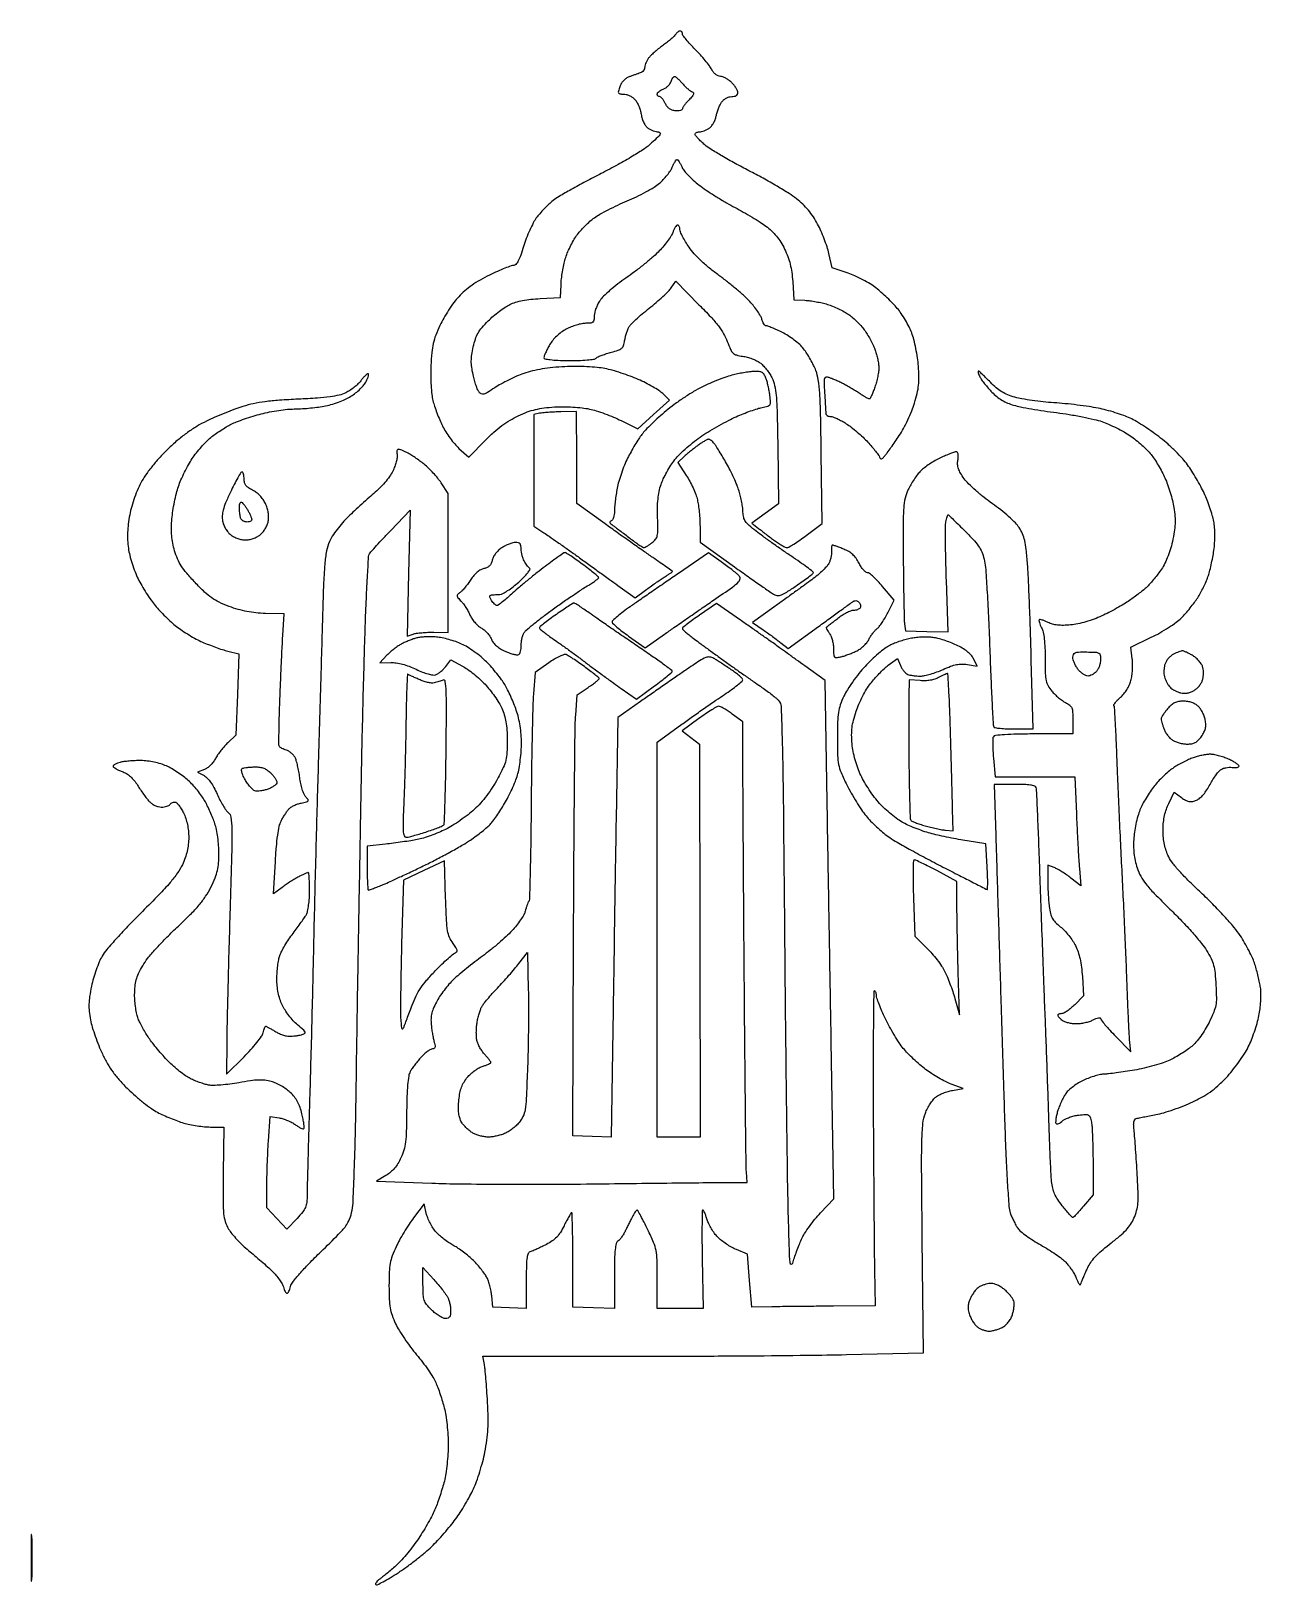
# Model space of a CAD drawing. Extents: x 0 to 41.3, y 0.4 to 52.6.
import ezdxf

# ---------------------------------------------------------------- set-up
doc = ezdxf.new("R2010")
doc.units = 0
doc.header["$MEASUREMENT"] = 0

msp = doc.modelspace()

# ---------------------------------------------------------------- linework, layer by layer
for points in [[(21.831004, 52.6212, 0.109771), (21.795315, 52.613269, 0.050911), (21.754351, 52.588766, 0.047009), (21.714792, 52.553024, 0.04813), (21.682954, 52.510785, -0.06414), (21.636868, 52.453542, -0.01154), (21.535768, 52.360897, -0.012282), (21.411416, 52.257395, -0.010834), (21.2769, 52.155577, 0.011446), (21.136623, 52.049128, 0.010036), (20.994968, 51.931714, 0.010139), (20.871334, 51.820525, 0.029529), (20.792331, 51.737242, 0.03684), (20.736247, 51.659727, 0.031103), (20.688547, 51.570408, 0.032261), (20.655299, 51.483093, 0.071834), (20.644281, 51.412995, -0.089392), (20.632468, 51.351829, -0.069694), (20.599463, 51.292584, -0.069064), (20.551076, 51.244192, -0.084356), (20.49435, 51.214715, 0.00498), (20.421807, 51.190604, 0.001999), (20.323062, 51.156246, 0.001978), (20.216954, 51.118379, 0.002499), (20.119141, 51.082481, 0.06478), (20.022315, 51.031317, 0.049361), (19.931601, 50.95269, 0.048581), (19.856579, 50.85621, 0.057166), (19.806292, 50.752011, 0.01587), (19.759688, 50.6033, 0.184739), (19.765271, 50.543702, 0.253018), (19.80799, 50.513437, 0.030199), (19.927701, 50.5062, -0.0663), (20.019246, 50.494008, -0.039093), (20.123318, 50.456847, -0.038421), (20.223285, 50.402506, -0.052721), (20.30281, 50.33819, -0.064291), (20.37119, 50.249534, -0.029312), (20.437565, 50.11886, -0.028431), (20.492299, 49.970999, -0.034793), (20.525622, 49.827464, 0.0352), (20.560087, 49.679558, 0.040365), (20.61389, 49.544849, 0.044533), (20.681426, 49.434617, 0.080446), (20.757137, 49.360974, 0.037569), (20.837355, 49.313333, 0.027699), (20.932325, 49.272572, 0.028234), (21.026958, 49.243962, 0.054442), (21.105374, 49.233841, -0.209282), (21.160408, 49.208455, -0.33035), (21.16477, 49.158951, -0.062063), (21.085623, 49.059911, -0.007121), (20.878035, 48.863254, -0.038157), (20.632813, 48.669833, -0.012024), (20.238839, 48.418682, -0.010942), (19.74863, 48.136967, -0.007711), (19.186035, 47.841, 0.005194), (18.666893, 47.571222, 0.005941), (18.176383, 47.302284, 0.005402), (17.765767, 47.064881, 0.033361), (17.564814, 46.926896, 0.020691), (17.422281, 46.804438, 0.012816), (17.264832, 46.649676, 0.01285), (17.116958, 46.488595, 0.02252), (17.004315, 46.346981, 0.037479), (16.901539, 46.180095, 0.014223), (16.782818, 45.933456, 0.013994), (16.668444, 45.656938, 0.016627), (16.576647, 45.389773, -0.01117), (16.478879, 45.094795, -0.034718), (16.395073, 44.902917, -0.053907), (16.318259, 44.787923, -0.222091), (16.24437, 44.7534, 0.088431), (16.159057, 44.738192, 0.007489), (15.950104, 44.657679, 0.009748), (15.702522, 44.552343, 0.007389), (15.435025, 44.427542, 0.017379), (15.118371, 44.26024, 0.022105), (14.839279, 44.083303, 0.02402), (14.598185, 43.897246, 0.03061), (14.395918, 43.702487, 0.026637), (14.236339, 43.509074, 0.014218), (14.059152, 43.254557, 0.014116), (13.892519, 42.983675, 0.021337), (13.764536, 42.738195, 0.018881), (13.625022, 42.408362, 0.036036), (13.542672, 42.132768, 0.031884), (13.495004, 41.826851, 0.011739), (13.465584, 41.390712, 0.012558), (13.4593, 41.055863, 0.012305), (13.469738, 40.718832, 0.012724), (13.494035, 40.419584, 0.035068), (13.531184, 40.211377, 0.019234), (13.585253, 40.026922, 0.009597), (13.667048, 39.797729, 0.009512), (13.760947, 39.563328, 0.013825), (13.853342, 39.360629, 0.026716), (13.962341, 39.165193, 0.017727), (14.106855, 38.952876, 0.017863), (14.262334, 38.75614, 0.032903), (14.404333, 38.609788), (14.73312, 38.312749), (15.291741, 38.879676, -0.016381), (15.574194, 39.148144, -0.02196), (15.848139, 39.371194, -0.023769), (16.120942, 39.554605, -0.026679), (16.399853, 39.703742, -0.019921), (16.701111, 39.830349, -0.029806), (16.973903, 39.91426, -0.02864), (17.262687, 39.967276, -0.016619), (17.614027, 39.999358, -0.016584), (17.909238, 40.006639, -0.012577), (18.232976, 39.995738, -0.012804), (18.540933, 39.969678, -0.024777), (18.784895, 39.930416, -0.023318), (19.018805, 39.869256, -0.011883), (19.306654, 39.771903, -0.011779), (19.599274, 39.657243, -0.017286), (19.850285, 39.541643), (20.409492, 39.26029), (20.943885, 39.743795), (21.478279, 40.2273), (21.250689, 40.44635, 0.045986), (21.123543, 40.54799, 0.014119), (20.914387, 40.677446, 0.013997), (20.670934, 40.809814, 0.014901), (20.425423, 40.925459, 0.014324), (20.158781, 41.032505, 0.009858), (19.851049, 41.139082, 0.009946), (19.550631, 41.229975, 0.019915), (19.3094, 41.287497, 0.025445), (19.04844, 41.325171, 0.011368), (18.702159, 41.349368, 0.010999), (18.324529, 41.358823, 0.012359), (17.961277, 41.350945, 0.012714), (17.562374, 41.322243, 0.016847), (17.201494, 41.274715, 0.01849), (16.875918, 41.208171, 0.023954), (16.583607, 41.122059, 0.018405), (16.34287, 41.028356, 0.011972), (16.071812, 40.903407, 0.012043), (15.812812, 40.76858, 0.022351), (15.610707, 40.645018, -0.008215), (15.360313, 40.482036, -0.070744), (15.238771, 40.427857, -0.181872), (15.156981, 40.434557, -0.121933), (15.083479, 40.49451, -0.063728), (15.037597, 40.575273, -0.014203), (14.981442, 40.724035, -0.014525), (14.926065, 40.900865, -0.013571), (14.879666, 41.084644, -0.020554), (14.834505, 41.334153, -0.035967), (14.820652, 41.543569, -0.035086), (14.836849, 41.756322, -0.01851), (14.885116, 42.016906, -0.026694), (14.958131, 42.277145, -0.048746), (15.048851, 42.477953, -0.045738), (15.180883, 42.665599, -0.020716), (15.385028, 42.886501, -0.018786), (15.560223, 43.048347, -0.014658), (15.761899, 43.211077, -0.014898), (15.958929, 43.351686, -0.034591), (16.1163, 43.441973, -0.041364), (16.305256, 43.515054, -0.024092), (16.541599, 43.572435, -0.021095), (16.819237, 43.613778, -0.014777), (17.134598, 43.637819), (17.814495, 43.66948), (17.8331, 44.10569, -0.019106), (17.849141, 44.303713, -0.011143), (17.882703, 44.539605, -0.011132), (17.926903, 44.774658, -0.018476), (17.975836, 44.970298, -0.026519), (18.0419, 45.160035, -0.01615), (18.138799, 45.376795, -0.016169), (18.249083, 45.586062, -0.027397), (18.356292, 45.75254, -0.024242), (18.479333, 45.906138, -0.014807), (18.638292, 46.075586, -0.01483), (18.80613, 46.234489, -0.025378), (18.956349, 46.355384, -0.029006), (19.138971, 46.47216, -0.009514), (19.42046, 46.622988, -0.009442), (19.739909, 46.778871, -0.01054), (20.05361, 46.916716, 0.014376), (20.366226, 47.056955, 0.012844), (20.68242, 47.220014, 0.012999), (20.958919, 47.381206, 0.038555), (21.136097, 47.510626, 0.025126), (21.269853, 47.637294, 0.020649), (21.39972, 47.785043, 0.021132), (21.507829, 47.930997, 0.050686), (21.571593, 48.049402, -0.016658), (21.61631, 48.147941, -0.024453), (21.662603, 48.231048, -0.021817), (21.705299, 48.293358, -0.235838), (21.731812, 48.3066, -0.23257), (21.758716, 48.29337, -0.020505), (21.803768, 48.229695, -0.02349), (21.853082, 48.1451, -0.016025), (21.901382, 48.044797, 0.069723), (21.9794, 47.919226, 0.020251), (22.132704, 47.749859, 0.019934), (22.322831, 47.571033, 0.020086), (22.52613, 47.408391, 0.013232), (22.767144, 47.240615, 0.006976), (23.074617, 47.044527, 0.006935), (23.395208, 46.852406, 0.010621), (23.678747, 46.695747, -0.00851), (23.95398, 46.545188, -0.006583), (24.24879, 46.372163, -0.006661), (24.519798, 46.203301, -0.015864), (24.715326, 46.06888, -0.030905), (24.903797, 45.911485, -0.031994), (25.069112, 45.733765, -0.031162), (25.214099, 45.531951, -0.026422), (25.341801, 45.302492, -0.024437), (25.451594, 45.047196, -0.027996), (25.530402, 44.793607, -0.026618), (25.58322, 44.522057, -0.018701), (25.61477, 44.212248), (25.654089, 43.599567), (26.024049, 43.580416, -0.020304), (26.193786, 43.564701, -0.011189), (26.399756, 43.532455, -0.01114), (26.607501, 43.490353, -0.017527), (26.783533, 43.444036, -0.02391), (26.956173, 43.382939, -0.014646), (27.153626, 43.295413, -0.014672), (27.344461, 43.19706, -0.025203), (27.496433, 43.102707, -0.028285), (27.636735, 42.993239, -0.016837), (27.791425, 42.848321, -0.016825), (27.936326, 42.692993, -0.027763), (28.04656, 42.551404, -0.018258), (28.141768, 42.402704, -0.012134), (28.240406, 42.225832, -0.012223), (28.3279, 42.049242, -0.02324), (28.388043, 41.90255, -0.020531), (28.432259, 41.760403, -0.014897), (28.470162, 41.599045, -0.015094), (28.496988, 41.44346, -0.031578), (28.506487, 41.321021, -0.037906), (28.498658, 41.193864, -0.015037), (28.469496, 41.021223, -0.014781), (28.426707, 40.835946, -0.017969), (28.375347, 40.665371, -0.011803), (28.31965, 40.513729, -0.018313), (28.263805, 40.386021, -0.013001), (28.212535, 40.286291, -0.276755), (28.184997, 40.270157, -0.116116), (28.1513, 40.278448, -0.009624), (28.071249, 40.32132, -0.012449), (27.976957, 40.377308, -0.009278), (27.8757, 40.443545, 0.009893), (27.757206, 40.520849, 0.005452), (27.609474, 40.61089, 0.005433), (27.457613, 40.698972, 0.00868), (27.3258, 40.770532, 0.009115), (27.198625, 40.833824, 0.007602), (27.061333, 40.896514, 0.007687), (26.933925, 40.950047, 0.020653), (26.841287, 40.982931, 0.086913), (26.733691, 40.996605, 0.319057), (26.682628, 40.956591, 0.082988), (26.668279, 40.840353, 0.004371), (26.687628, 40.465036, -0.000123), (26.701348, 40.236667, -0.000159), (26.713821, 40.027076, -0.00012), (26.72418, 39.85137, -0.001415), (26.727992, 39.78315, 0.139487), (26.74182, 39.742802, 0.093857), (26.77679, 39.708464, 0.080507), (26.827473, 39.685315, 0.067044), (26.886237, 39.6774, -0.088428), (26.968371, 39.662759, -0.018365), (27.10452, 39.606871, -0.018753), (27.259797, 39.529213, -0.016728), (27.414987, 39.437301, -0.022856), (27.584036, 39.318176, -0.012127), (27.782701, 39.156265, -0.012045), (27.978196, 38.980552, -0.018266), (28.138619, 38.817743, -0.008651), (28.27495, 38.663612, -0.010489), (28.397163, 38.514297, -0.009201), (28.494608, 38.385188, -0.068606), (28.530761, 38.317592, 0.084443), (28.560181, 38.26652, 0.291558), (28.594885, 38.255316, 0.136943), (28.641219, 38.282294, 0.018802), (28.716782, 38.3661, 0.01619), (28.792119, 38.462424, 0.003517), (28.9155, 38.633673, 0.003663), (29.055499, 38.83399, 0.0035), (29.194712, 39.039387, 0.023196), (29.336543, 39.274784, 0.013718), (29.48466, 39.567492, 0.013711), (29.616745, 39.868428, 0.022828), (29.709191, 40.129325, 0.016934), (29.796592, 40.456531, 0.031127), (29.841843, 40.72842, 0.030128), (29.85379, 41.009685, 0.014794), (29.836813, 41.367775, 0.017531), (29.804891, 41.651544, 0.012703), (29.750299, 41.964908, 0.01286), (29.683152, 42.260178, 0.027182), (29.612967, 42.48415, 0.026571), (29.524039, 42.688113, 0.016381), (29.399179, 42.918284, 0.016414), (29.260414, 43.138332, 0.028131), (29.128846, 43.310793, 0.016216), (28.980708, 43.472909, 0.009001), (28.790259, 43.66131, 0.008969), (28.590368, 43.845318, 0.014306), (28.412373, 43.994483, 0.028963), (28.218554, 44.130231, 0.016296), (27.969233, 44.273142, 0.016222), (27.707298, 44.401438, 0.025446), (27.473762, 44.492591), (26.941024, 44.669875), (26.829382, 45.155787, 0.022606), (26.767672, 45.377861, 0.012148), (26.672691, 45.645905, 0.012074), (26.562379, 45.915045, 0.018512), (26.45274, 46.141928, 0.026274), (26.309595, 46.380887, 0.026068), (26.141828, 46.604173, 0.026053), (25.951638, 46.808909, 0.026174), (25.741469, 46.992418, 0.026275), (25.495375, 47.165485, 0.007154), (25.089013, 47.41243, 0.007217), (24.61933, 47.679684, 0.007449), (24.147021, 47.93039, -0.00694), (23.683083, 48.176047, -0.007521), (23.23853, 48.428163, -0.007138), (22.864183, 48.655218, -0.035897), (22.666622, 48.799642, -0.012708), (22.539361, 48.913171, -0.017761), (22.43199, 49.021396, -0.014231), (22.350216, 49.115112, -0.173973), (22.3344, 49.159192, -0.185348), (22.345832, 49.188973, -0.090039), (22.378573, 49.214285, -0.069887), (22.427233, 49.231443, -0.049902), (22.484776, 49.2372, 0.062292), (22.555077, 49.245993, 0.028559), (22.643331, 49.273869, 0.027742), (22.734103, 49.314244, 0.034269), (22.813373, 49.362031, 0.072556), (22.885486, 49.430006, 0.038009), (22.954667, 49.532423, 0.036822), (23.010888, 49.650464, 0.046393), (23.044109, 49.766796, -0.02768), (23.073793, 49.887682, -0.01964), (23.119763, 50.019558, -0.019901), (23.173794, 50.142363, -0.039203), (23.22791, 50.234165, -0.062247), (23.294225, 50.307475, -0.051239), (23.380826, 50.367838, -0.052359), (23.475553, 50.40808, -0.074411), (23.565897, 50.4216, 0.048877), (23.652831, 50.430118, 0.092423), (23.718013, 50.456128, 0.121808), (23.758057, 50.497892, 0.131235), (23.7726, 50.552345, 0.106302), (23.758789, 50.616574, 0.031702), (23.711601, 50.705683, 0.030224), (23.644419, 50.80164, 0.028546), (23.564945, 50.890745, 0.036697), (23.472875, 50.97021, 0.034243), (23.368096, 51.037401, 0.03608), (23.266567, 51.083919, 0.089614), (23.186418, 51.0984, -0.106084), (23.108705, 51.115076, -0.064913), (23.028575, 51.164468, -0.056935), (22.953758, 51.240856, -0.046035), (22.891849, 51.337602, 0.041543), (22.816455, 51.45778, 0.011498), (22.678653, 51.633037, 0.011529), (22.512846, 51.825017, 0.011835), (22.339776, 52.007438, -0.00989), (22.175666, 52.179073, -0.01405), (22.037236, 52.338471, -0.010021), (21.929699, 52.475052, -0.163159), (21.9114, 52.529637, 0.086531), (21.905304, 52.5646, 0.094098), (21.887784, 52.594303, 0.100243), (21.861672, 52.614171, 0.113131)], [(21.644462, 51.0984, -0.168076), (21.678334, 51.086683, -0.014868), (21.748803, 51.02783, -0.018132), (21.830204, 50.950182, -0.013124), (21.915328, 50.858161, 0.017579), (22.00463, 50.763332, 0.0187), (22.098611, 50.677025, 0.018645), (22.184646, 50.609119, 0.077439), (22.243245, 50.578885, -0.194035), (22.281625, 50.546225, -0.220822), (22.283914, 50.498348, -0.083004), (22.239292, 50.425981, -0.016811), (22.135878, 50.315369, 0.017139), (22.049924, 50.223311, 0.021706), (21.977341, 50.132339, 0.020405), (21.924114, 50.052712, 0.137972), (21.9114, 50.007514, -0.256633), (21.894556, 49.976859, -0.07291), (21.843144, 49.953876, -0.05396), (21.768057, 49.941218, -0.033989), (21.679037, 49.941997, -0.060646), (21.56855, 49.964148, -0.077252), (21.476155, 50.011453, -0.073973), (21.3996, 50.086443, -0.050319), (21.336021, 50.190729, 0.02625), (21.287795, 50.279127, 0.034593), (21.234377, 50.353782, 0.037029), (21.183312, 50.407052, 0.185203), (21.145384, 50.4216, -0.107577), (21.114868, 50.428243, -0.099571), (21.088895, 50.447066, -0.095723), (21.071481, 50.475197, -0.091109), (21.0654, 50.508294, -0.174868), (21.079352, 50.546966, -0.050235), (21.125402, 50.592334, -0.043956), (21.191476, 50.636546, -0.034644), (21.269661, 50.672648, 0.057208), (21.351901, 50.715213, 0.044592), (21.430147, 50.778621, 0.04585), (21.493116, 50.852028, 0.077667), (21.529162, 50.924354, -0.029383), (21.55471, 50.990997, -0.040087), (21.585818, 51.047274, -0.045336), (21.617659, 51.086997, -0.203878)], [(21.750476, 46.107, 0.213963), (21.715428, 46.091283, 0.037838), (21.670641, 46.032614, 0.0351), (21.625258, 45.950752, 0.025158), (21.585876, 45.853772, -0.05959), (21.525145, 45.72947, -0.017768), (21.404137, 45.555978, -0.017547), (21.25322, 45.369224, -0.018129), (21.09115, 45.195603, -0.018571), (20.888077, 45.007783, -0.008148), (20.606129, 44.773673, -0.008051), (20.298548, 44.534678, -0.010682), (20.010773, 44.327882, 0.013926), (19.7386, 44.129607, 0.013951), (19.478053, 43.916601, 0.013903), (19.261406, 43.718366, 0.052583), (19.143623, 43.577639, 0.033504), (19.069653, 43.449879, 0.026877), (19.007159, 43.303741, 0.027624), (18.964008, 43.161796, 0.060044), (18.9504, 43.048889, -0.035819), (18.940607, 42.912362, -0.182283), (18.904462, 42.846796, -0.15413), (18.830062, 42.815295, -0.02367), (18.667606, 42.8076, 0.050798), (18.532922, 42.793881, 0.022114), (18.358357, 42.74982, 0.021611), (18.175442, 42.686211, 0.026893), (18.011956, 42.610903, 0.034766), (17.843841, 42.506685, 0.032673), (17.688057, 42.378172, 0.033392), (17.553824, 42.233778, 0.041231), (17.450142, 42.082153, 0.010664), (17.377686, 41.948263, 0.013223), (17.316281, 41.820579, 0.011568), (17.270424, 41.711716, 0.090354), (17.259792, 41.657975, 0.360537), (17.293295, 41.616286, 0.020016), (17.470311, 41.5874, 0.020183), (17.725164, 41.566618, 0.00772), (18.080962, 41.557519, 0.009428), (18.421426, 41.560492, 0.015829), (18.706887, 41.577422, 0.014235), (18.929908, 41.60417, 0.137072), (19.016283, 41.642772, -0.067565), (19.084346, 41.685236, -0.014657), (19.212576, 41.73848, -0.015029), (19.365865, 41.791706, -0.013881), (19.526171, 41.837175, 0.018151), (19.755332, 41.904293, 0.099176), (19.8669, 41.968013, 0.13142), (19.929586, 42.061066, 0.041613), (19.971086, 42.224748, -0.018464), (19.996115, 42.346932, -0.014616), (20.031853, 42.476969, -0.01486), (20.072175, 42.595789, -0.035275), (20.110849, 42.6807, -0.071647), (20.179007, 42.772059, -0.00993), (20.349829, 42.936683, -0.011207), (20.561675, 43.124236, -0.009286), (20.79524, 43.314533, 0.00983), (21.032919, 43.508611, 0.01054), (21.257214, 43.707523, 0.01015), (21.442498, 43.886066, 0.048006), (21.536015, 43.999908), (21.684374, 44.22065), (22.467051, 43.434147, -0.008379), (22.862358, 43.023363, -0.023491), (23.120295, 42.718661, -0.032717), (23.294294, 42.458839, -0.04206), (23.416875, 42.198872, 0.014476), (23.527416, 41.926465, 0.097974), (23.610326, 41.807779, 0.127005), (23.722918, 41.744349, 0.030864), (23.933832, 41.701884, -0.03218), (24.08466, 41.671104, -0.022976), (24.24872, 41.618263, -0.023315), (24.401058, 41.553108, -0.045097), (24.51457, 41.484924, -0.044729), (24.615194, 41.396592, -0.021928), (24.727367, 41.267948, -0.021559), (24.83303, 41.123073, -0.029221), (24.9147, 40.98324, -0.062333), (25.008592, 40.722531, -0.033701), (25.060925, 40.384948, -0.01575), (25.090977, 39.838353, -0.002159), (25.112791, 38.696847), (25.141681, 36.743394), (24.694687, 36.42226), (24.247692, 36.101127), (24.470215, 35.922313, 0.004054), (24.57769, 35.837374, 0.001831), (24.719889, 35.727686, 0.001813), (24.870838, 35.612993, 0.002477), (25.007692, 35.51085, 0.014068), (25.135669, 35.421769, 0.01745), (25.259743, 35.346541, 0.015906), (25.36668, 35.291093, 0.112101), (25.423462, 35.2782, 0.133173), (25.486065, 35.295175, 0.008079), (25.653644, 35.396937, 0.011606), (25.850825, 35.527566, 0.008295), (26.065489, 35.68241), (26.6067, 36.086621), (26.574968, 38.45306, 0.002001), (26.552256, 39.757392, 0.01101), (26.521714, 40.460182, 0.020282), (26.474197, 40.906735, 0.052982), (26.393685, 41.218877, 0.024158), (26.317511, 41.39578, 0.014558), (26.21121, 41.597975, 0.014567), (26.093571, 41.79322, 0.024618), (25.982499, 41.948597, 0.039606), (25.849341, 42.091812, 0.021286), (25.664742, 42.24731, 0.021005), (25.460818, 42.391502, 0.029621), (25.267049, 42.50097, 0.00709), (25.086804, 42.586009, 0.009458), (24.92065, 42.657779, 0.007077), (24.780451, 42.712911, 0.090374), (24.725089, 42.723, -0.192528), (24.687428, 42.73806, -0.057043), (24.646874, 42.786597, -0.048059), (24.60988, 42.856623, -0.036034), (24.582605, 42.9395, 0.068959), (24.538896, 43.047797, 0.018801), (24.440869, 43.204535, 0.018643), (24.315084, 43.37569, 0.018415), (24.176406, 43.537724, 0.022538), (23.993898, 43.718639, 0.008668), (23.725165, 43.953676, 0.008562), (23.424401, 44.198965, 0.010437), (23.134369, 44.417694, -0.015444), (22.824521, 44.656269, -0.017855), (22.545102, 44.902705, -0.019379), (22.309983, 45.143446, -0.03294), (22.135496, 45.364152, -0.014088), (22.017303, 45.546558, -0.017139), (21.917479, 45.723977, -0.015822), (21.844204, 45.877002, -0.104109), (21.8268, 45.959683, 0.049836), (21.821167, 46.016056, 0.069822), (21.80438, 46.063726, 0.089978), (21.779614, 46.095802, 0.185545)], [(11.354482, 41.1156, 0.171877), (11.317019, 41.10233, 0.022008), (11.252138, 41.044864, 0.023662), (11.178944, 40.967018, 0.017665), (11.105587, 40.874798, -0.043201), (11.014155, 40.771177, -0.022771), (10.88458, 40.658461, -0.022483), (10.740432, 40.554365, -0.032101), (10.603227, 40.47648, -0.053928), (10.380099, 40.396455, -0.025472), (10.079084, 40.339911, -0.01696), (9.653845, 40.296889, -0.005214), (9.0099, 40.260477, 0.00651), (8.372906, 40.2228, 0.014591), (7.890819, 40.173807, 0.018685), (7.499057, 40.107436, 0.024676), (7.1487, 40.016282, 0.01302), (6.876378, 39.923031, 0.006935), (6.544273, 39.794288, 0.006898), (6.208424, 39.653288, 0.010659), (5.922676, 39.521338, 0.022471), (5.60813, 39.349971, 0.019207), (5.292836, 39.142411, 0.018321), (4.979499, 38.900613, 0.016149), (4.670828, 38.626497, 0.016497), (4.402806, 38.355206, 0.014831), (4.143235, 38.057266, 0.015418), (3.918319, 37.765174, 0.028872), (3.758044, 37.513815, 0.023607), (3.630618, 37.258355, 0.01719), (3.512527, 36.963648, 0.017119), (3.414311, 36.659658, 0.022499), (3.346917, 36.376015, 0.015868), (3.298449, 36.068945, 0.021421), (3.275424, 35.788733, 0.022709), (3.277099, 35.521367, 0.02219), (3.302939, 35.253164, 0.027167), (3.348931, 35.019985, 0.014968), (3.428994, 34.740495, 0.014886), (3.527414, 34.461109, 0.023059), (3.630412, 34.227067, 0.016181), (3.751265, 34.002144, 0.010591), (3.904274, 33.750657, 0.010657), (4.063945, 33.511711, 0.020034), (4.204508, 33.326987, 0.016864), (4.35546, 33.156344, 0.00987), (4.54694, 32.961897, 0.009863), (4.746433, 32.774695, 0.016499), (4.922259, 32.626328, 0.01988), (5.108841, 32.490816, 0.011713), (5.34161, 32.343264, 0.011708), (5.581438, 32.206541, 0.019585), (5.789905, 32.104409, 0.010697), (5.997106, 32.018026, 0.007645), (6.232361, 31.929929, 0.007724), (6.459247, 31.852829, 0.016364), (6.637673, 31.801638), (7.016534, 31.706239), (6.965142, 30.34087), (6.91375, 28.9755), (6.642245, 28.7217, 0.023328), (6.527775, 28.604225, 0.015824), (6.408248, 28.46062, 0.015968), (6.301412, 28.314267, 0.030526), (6.226918, 28.189316, -0.044759), (6.155065, 28.076228, -0.034553), (6.058193, 27.96679, -0.035493), (5.952484, 27.876627, -0.067287), (5.854498, 27.822987), (5.6259, 27.735243), (5.845756, 27.619123, -0.081056), (5.952735, 27.538188, -0.036374), (6.065082, 27.401689, -0.031028), (6.17712, 27.220535, -0.020665), (6.283445, 27.000724, 0.016021), (6.378248, 26.799998, 0.017627), (6.48294, 26.612188, 0.017289), (6.583066, 26.458815, 0.080298), (6.656687, 26.383373, -0.205417), (6.748619, 26.225835, -0.026575), (6.77647, 25.828061, -0.010973), (6.772574, 25.075837, -0.000805), (6.713232, 23.0112, 0.000692), (6.674813, 21.684905, 0.00075), (6.641123, 20.393163, 0.000705), (6.615459, 19.285544, 0.00364), (6.606584, 18.672533), (6.5988, 17.590966), (7.187871, 18.180036, 0.012673), (7.417413, 18.421519, 0.0153), (7.619941, 18.659972, 0.013987), (7.777269, 18.868854, 0.093184), (7.831542, 18.986653, -0.012595), (7.854716, 19.070034, -0.019735), (7.879235, 19.140296, -0.014696), (7.902599, 19.194857, -0.292109), (7.917227, 19.2042, -0.1225), (7.938228, 19.198976, -0.00347), (8.020547, 19.15459, -0.006871), (8.116911, 19.10003, -0.004648), (8.225305, 19.035316, 0.029583), (8.346874, 18.970727, 0.02448), (8.483061, 18.916289, 0.025166), (8.613205, 18.878724, 0.058729), (8.7138, 18.867271, 0.019341), (8.80881, 18.871326, 0.011978), (8.91992, 18.883066, 0.012011), (9.029244, 18.899953, 0.021121), (9.118485, 18.919863, 0.050998), (9.222113, 18.959303, 0.392229), (9.23875, 19.00382, 0.11346), (9.191463, 19.070638, 0.005255), (8.980839, 19.254795, -0.032155), (8.841057, 19.390944, -0.019957), (8.694431, 19.567029, -0.019997), (8.563081, 19.753186, -0.033781), (8.470404, 19.920065, -0.031247), (8.392113, 20.117839, -0.028177), (8.335906, 20.330738, -0.026976), (8.302087, 20.557823, -0.023479), (8.2908, 20.798054, -0.017214), (8.298064, 21.008996, -0.014249), (8.319915, 21.232756, -0.014489), (8.351775, 21.4369, -0.037047), (8.389917, 21.581526, -0.038767), (8.451206, 21.722769, -0.013134), (8.561271, 21.918084, -0.012972), (8.694704, 22.12839, -0.014549), (8.834067, 22.323428, 0.004047), (8.973824, 22.510582, 0.004232), (9.108444, 22.697223, 0.004067), (9.222036, 22.86035, 0.018636), (9.283603, 22.957928, 0.081727), (9.324224, 23.065032, 0.016734), (9.357774, 23.265346, 0.017203), (9.381201, 23.503421, 0.015413), (9.389353, 23.75145, 0.007109), (9.386487, 23.986627, 0.011812), (9.376574, 24.184628, 0.005485), (9.362727, 24.347872, 0.386485), (9.344099, 24.3648, 0.097664), (9.314298, 24.358923, 0.006172), (9.231725, 24.32384, 0.00889), (9.133947, 24.278773, 0.00648), (9.026849, 24.225361, 0.015661), (8.902488, 24.156303, 0.008042), (8.750903, 24.062465, 0.007984), (8.597814, 23.960769, 0.011929), (8.467658, 23.866629), (8.179217, 23.647337), (8.239856, 24.738744, -0.007351), (8.274296, 25.228497, -0.014183), (8.318716, 25.618976, -0.01652), (8.371223, 25.916519, -0.065273), (8.43275, 26.091526, -0.014044), (8.492777, 26.202321, -0.011001), (8.563846, 26.319125, -0.011157), (8.634833, 26.424935, -0.026615), (8.693316, 26.499295, -0.069693), (8.762881, 26.559327, -0.031101), (8.868658, 26.618581, -0.030033), (8.990208, 26.668317, -0.035741), (9.11004, 26.699797, 0.009813), (9.289131, 26.737047, 0.183298), (9.336284, 26.768432, 0.322837), (9.336124, 26.81298, 0.026862), (9.258986, 26.908009, -0.086118), (9.201249, 26.999337, -0.023212), (9.142987, 27.161193, -0.022789), (9.093006, 27.354086, -0.02183), (9.05994, 27.553508, 0.014047), (9.029717, 27.755176, 0.014056), (8.988224, 27.954786, 0.014015), (8.942288, 28.126706, 0.0528), (8.899469, 28.229521, 0.055534), (8.846899, 28.304564, 0.037878), (8.772274, 28.377367, 0.038129), (8.688437, 28.437358, 0.06067), (8.60814, 28.473573, -0.022509), (8.532135, 28.501103, -0.024623), (8.461216, 28.534642, -0.025085), (8.403917, 28.569079, -0.100993), (8.3754, 28.59801, -0.146234), (8.359366, 28.652443, -0.001366), (8.362184, 29.075011, -0.004456), (8.371128, 29.563354, -0.00285), (8.38981, 30.130558, -0.000867), (8.414646, 30.74563, -0.00079), (8.442374, 31.380155, -0.000789), (8.468955, 31.947368, -0.002558), (8.489117, 32.323701), (8.531715, 33.049301), (7.904321, 33.065499, -0.019261), (7.586763, 33.085955, -0.02199), (7.285598, 33.130491, -0.021957), (6.989117, 33.20138, -0.019093), (6.685603, 33.300879, -0.021694), (6.351218, 33.441604, -0.042689), (6.102103, 33.586581, -0.037419), (5.861248, 33.784229, -0.013139), (5.545589, 34.101702, -0.012731), (5.262354, 34.41769, -0.032775), (5.079374, 34.66355, -0.040745), (4.953951, 34.897097, -0.032131), (4.85628, 35.167056, -0.023109), (4.793891, 35.425694, -0.026809), (4.759344, 35.676498, -0.025192), (4.750593, 35.942342, -0.016746), (4.766133, 36.247035, -0.017165), (4.797606, 36.510771, -0.011375), (4.850954, 36.81101, -0.011455), (4.916177, 37.100631, -0.021776), (4.984009, 37.329642, -0.020712), (5.069577, 37.548357, -0.011856), (5.189829, 37.805083, -0.011829), (5.323217, 38.057941, -0.01923), (5.449595, 38.265215, -0.019354), (5.587236, 38.456114, -0.013965), (5.754617, 38.658371, -0.01414), (5.924803, 38.84196, -0.029519), (6.069244, 38.972784, -0.016029), (6.218717, 39.085213, -0.009529), (6.403409, 39.209888, -0.009532), (6.592474, 39.327281, -0.016214), (6.755402, 39.417173, -0.02461), (6.939594, 39.499989, -0.00961), (7.201313, 39.596743, -0.009485), (7.489066, 39.690799, -0.01164), (7.761279, 39.767212, -0.014712), (8.040866, 39.830017, -0.011125), (8.351001, 39.883029, -0.011274), (8.644714, 39.919785, -0.025493), (8.868453, 39.9312, 0.015172), (9.085048, 39.937774, 0.007965), (9.353751, 39.9584, 0.007916), (9.628655, 39.98831, 0.012052), (9.866165, 40.023796, 0.025007), (10.103523, 40.077476, 0.019585), (10.354895, 40.158437, 0.019984), (10.590264, 40.255384, 0.033637), (10.777879, 40.357373, 0.028228), (10.933165, 40.468613, 0.023355), (11.085531, 40.603537, 0.02398), (11.213764, 40.740804, 0.056606), (11.291606, 40.856977, 0.020461), (11.337884, 40.95622, 0.039252), (11.365243, 41.03963, 0.057942), (11.37239, 41.097567, 0.41626)], [(24.345744, 41.193005, 0.023932), (24.208659, 41.182867, 0.009103), (24.018792, 41.156134, 0.008991), (23.813179, 41.119554, 0.010879), (23.621757, 41.07759, 0.023296), (23.407646, 41.01506, 0.009886), (23.126752, 40.912366, 0.009757), (22.830735, 40.790761, 0.012603), (22.564257, 40.667093, 0.020901), (22.287694, 40.515466, 0.011171), (21.958554, 40.306516, 0.011103), (21.631522, 40.077856, 0.017002), (21.359667, 39.86407, 0.008904), (21.116185, 39.651293, 0.008424), (20.875814, 39.426078, 0.008409), (20.669814, 39.219616, 0.028993), (20.546681, 39.076212, 0.020227), (20.44474, 38.930688, 0.008022), (20.316201, 38.723174, 0.007923), (20.184422, 38.494446, 0.009853), (20.069533, 38.277558, 0.020202), (19.963919, 38.045457, 0.013174), (19.860137, 37.769981, 0.013255), (19.772996, 37.495522, 0.024538), (19.719269, 37.26797, 0.008535), (19.68402, 37.057233, 0.007473), (19.654245, 36.835881, 0.007533), (19.633352, 36.635125, 0.022163), (19.6272, 36.496412, -0.03598), (19.619409, 36.388288, -0.043789), (19.596136, 36.289503, -0.049507), (19.562134, 36.212917, -0.160755), (19.52145, 36.176123, 0.112381), (19.483852, 36.148113, 0.26587), (19.477584, 36.114979, 0.133524), (19.505351, 36.074236, 0.027526), (19.575052, 36.021023, -0.009306), (19.661905, 35.959589, -0.002076), (19.8078, 35.851328, -0.002154), (19.97526, 35.724852, -0.00208), (20.143613, 35.59545, 0.007529), (20.305184, 35.474039, 0.010851), (20.451987, 35.371945, 0.006841), (20.576989, 35.291419, 0.147844), (20.618761, 35.280081, 0.111569), (20.655938, 35.289603, 0.015192), (20.726703, 35.32857, 0.016861), (20.808801, 35.380896, 0.013509), (20.893627, 35.442508, 0.062912), (21.010646, 35.558467, 0.113068), (21.067827, 35.680209, 0.056292), (21.086912, 35.867664, 0.006718), (21.076706, 36.285206, -0.014077), (21.073476, 36.617542, -0.021399), (21.091143, 36.905751, -0.024225), (21.13037, 37.161061, -0.029956), (21.192404, 37.393512, -0.030619), (21.269811, 37.58625, -0.016265), (21.387647, 37.815018, -0.016131), (21.523747, 38.041842, -0.024055), (21.658298, 38.229997, -0.030813), (21.823952, 38.414917, -0.014419), (22.059268, 38.634072, -0.014225), (22.320041, 38.850426, -0.019355), (22.567834, 39.029361, -0.011685), (22.832797, 39.196715, -0.007585), (23.146345, 39.378245, -0.007627), (23.458031, 39.546251, -0.014345), (23.71548, 39.670751, -0.010389), (23.953337, 39.771587, -0.009436), (24.202888, 39.865895, -0.009492), (24.429303, 39.941798, -0.029768), (24.584905, 39.980696, 0.020987), (24.777078, 40.025168, 0.182972), (24.846568, 40.075975, 0.160784), (24.86971, 40.163427, 0.015295), (24.849406, 40.386592, 0.015175), (24.826421, 40.536972, 0.01139), (24.792367, 40.700925, 0.011541), (24.753211, 40.853854, 0.025785), (24.714864, 40.96755, 0.044991), (24.65483, 41.086684, 0.116974), (24.587067, 41.153881, 0.108426), (24.492984, 41.18635, 0.035581)], [(31.850347, 41.2002, 0.435486), (31.838725, 41.187709, 0.047312), (31.846029, 41.144285, 0.034787), (31.867108, 41.082891, 0.018358), (31.901226, 41.00985, 0.037526), (31.959004, 40.91534, 0.011378), (32.060278, 40.781145, 0.011327), (32.181024, 40.635412, 0.01211), (32.305655, 40.49858, 0.032055), (32.466506, 40.350609, 0.034239), (32.641595, 40.227928, 0.034332), (32.831337, 40.130567, 0.032591), (33.035903, 40.058137, 0.02065), (33.264498, 40.003685, 0.005444), (33.634307, 39.935756, 0.005517), (34.057222, 39.867619, 0.00564), (34.478465, 39.809363, -0.009147), (34.905595, 39.747235, -0.008194), (35.346193, 39.66746, -0.008245), (35.739413, 39.582827, -0.0253), (36.001265, 39.507792, -0.021573), (36.226455, 39.419721, -0.012662), (36.488105, 39.296135, -0.012652), (36.743939, 39.159053, -0.021005), (36.951362, 39.029241, -0.018587), (37.140802, 38.888673, -0.013545), (37.340948, 38.71919, -0.01372), (37.522195, 38.547899, -0.029094), (37.650665, 38.403772, -0.022524), (37.762846, 38.248224, -0.011051), (37.892107, 38.040979, -0.01094), (38.017157, 37.819343, -0.015621), (38.11754, 37.617024, -0.021867), (38.205744, 37.399734, -0.012575), (38.293773, 37.131163, -0.012548), (38.368776, 36.856405, -0.020432), (38.416924, 36.619532, -0.01946), (38.45264, 36.32521, -0.031522), (38.457383, 36.073234, -0.029343), (38.430236, 35.810276, -0.014344), (38.366485, 35.479197, -0.019993), (38.29191, 35.197609, -0.022232), (38.197268, 34.932868, -0.023789), (38.08753, 34.696935, -0.035012), (37.967521, 34.502473, -0.009901), (37.852269, 34.348553, -0.008176), (37.72356, 34.189021, -0.008274), (37.600626, 34.046508, -0.021795), (37.506577, 33.949885, -0.01761), (37.404514, 33.860352, -0.006482), (37.254533, 33.741059, -0.006416), (37.087228, 33.614894, -0.007663), (36.926274, 33.500481, -0.015832), (36.740852, 33.381376, -0.007514), (36.495047, 33.239233, -0.007439), (36.233321, 33.098153, -0.010456), (35.995442, 32.980712, -0.021219), (35.73944, 32.873905, -0.018018), (35.461049, 32.78264, -0.018501), (35.18803, 32.714739, -0.029091), (34.949092, 32.67897, -0.017723), (34.705725, 32.665575, -0.032429), (34.507262, 32.674569, -0.039077), (34.340103, 32.706412, -0.049135), (34.192901, 32.762585, 0.017091), (34.091145, 32.809076, 0.02551), (33.999058, 32.842001, 0.023161), (33.924286, 32.860779, 0.251388), (33.895501, 32.852101, 0.245421), (33.886748, 32.824209, 0.027882), (33.902511, 32.757788, 0.028632), (33.932045, 32.675864, 0.019407), (33.974498, 32.58617, -0.070324), (34.026267, 32.440036, -0.02172), (34.062776, 32.208826, -0.018245), (34.085749, 31.909856, -0.009892), (34.093279, 31.541141, 0.006364), (34.099878, 31.047346, 0.044134), (34.127442, 30.80725, 0.078718), (34.191063, 30.638032, 0.045724), (34.315377, 30.459452, 0.02552), (34.41801, 30.349402, 0.018115), (34.54346, 30.236453, 0.018348), (34.671427, 30.13712, 0.036553), (34.780677, 30.070089, -0.046956), (34.91755, 29.982147, -0.129115), (34.986364, 29.891447, -0.084947), (35.017076, 29.755862, -0.013317), (35.0244, 29.480927), (35.0244, 29.0178), (33.718093, 29.0178, 0.004851), (33.150182, 29.01229, 0.011918), (32.733238, 28.994252, 0.008332), (32.422206, 28.968146, 0.233305), (32.355205, 28.92625, 0.130051), (32.335578, 28.861642, 0.009842), (32.332519, 28.67725, 0.013042), (32.339029, 28.454197, 0.009544), (32.35743, 28.20715), (32.416236, 27.5796), (33.753823, 27.5796), (35.09141, 27.5796), (35.14376, 26.33175, 0.001612), (35.167278, 25.811234, 0.001507), (35.194645, 25.279152, 0.0015), (35.221781, 24.806928, 0.005159), (35.243471, 24.500739), (35.290832, 23.917577), (34.958294, 24.180953, 0.014783), (34.814574, 24.288023, 0.01278), (34.657733, 24.391943, 0.012961), (34.510697, 24.478824, 0.036128), (34.402078, 24.52937), (34.1784, 24.614412), (34.179135, 24.130056, 0.008606), (34.183186, 23.913833, 0.005562), (34.194966, 23.663723, 0.005591), (34.211939, 23.419458, 0.010513), (34.231994, 23.2227, 0.025292), (34.273122, 22.987589, 0.06954), (34.332711, 22.83052, 0.071514), (34.432028, 22.698303, 0.027895), (34.603017, 22.5459, -0.034976), (34.739005, 22.421197, -0.020534), (34.884244, 22.254823, -0.020476), (35.016432, 22.075665, -0.032622), (35.112568, 21.9114, -0.034679), (35.19963, 21.702543, -0.026425), (35.266409, 21.463841, -0.023429), (35.314177, 21.190639, -0.016076), (35.343747, 20.877328), (35.384276, 20.223956), (35.085898, 19.925578, -0.020829), (34.961735, 19.81135, -0.024885), (34.835407, 19.714849, -0.024814), (34.722835, 19.645372, -0.126503), (34.65216, 19.6272, 0.038116), (34.600325, 19.623243, 0.057058), (34.556562, 19.611301, 0.074967), (34.526698, 19.593802, 0.226538), (34.5168, 19.573077, 0.155757), (34.525656, 19.545337, 0.027186), (34.56029, 19.501838, 0.027231), (34.608164, 19.453563, 0.021457), (34.66485, 19.406567, 0.073823), (34.743954, 19.363154, 0.028553), (34.863837, 19.326404, 0.027514), (35.00042, 19.300794, 0.030502), (35.134351, 19.291491, 0.03374), (35.275654, 19.299849, 0.02282), (35.434696, 19.327505, 0.023038), (35.586649, 19.368559, 0.041852), (35.705401, 19.417873, -0.024625), (35.801182, 19.461569, -0.048128), (35.88168, 19.484943, -0.079226), (35.936093, 19.486482, -0.376677), (35.955, 19.464946, 0.170944), (35.972934, 19.414022, 0.006394), (36.103966, 19.255266, 0.010923), (36.267804, 19.070208, 0.007397), (36.46212, 18.866289), (36.969239, 18.349632), (36.932071, 18.755766, -0.009755), (36.914783, 18.996273, -0.00148), (36.891045, 19.477495, -0.001658), (36.866587, 20.045796, -0.001434), (36.844605, 20.6424, 0.001843), (36.817148, 21.371436, 0.000733), (36.774325, 22.371412, 0.000726), (36.724972, 23.450236, 0.000913), (36.675983, 24.4494, -0.000848), (36.626562, 25.454688, -0.000652), (36.575904, 26.552239, -0.000659), (36.531232, 27.578516, -0.001571), (36.501449, 28.341, 0.002196), (36.477079, 28.945552, 0.00344), (36.45026, 29.465234, 0.000965), (36.422967, 29.91677, 0.121718), (36.406116, 29.970379, -0.275542), (36.405776, 30.00792, -0.03306), (36.454184, 30.079475, -0.031859), (36.528786, 30.163752, -0.020756), (36.624697, 30.251505, 0.045923), (36.733918, 30.362021, 0.032324), (36.835965, 30.504028, 0.032047), (36.919965, 30.659853, 0.04185), (36.974959, 30.812075, 0.032421), (37.007051, 30.971854, 0.018071), (37.026333, 31.169495, 0.017965), (37.031427, 31.371658, 0.027681), (37.019879, 31.546149), (36.972243, 31.9365), (37.657667, 32.263395, 0.017477), (37.943981, 32.412442, 0.014569), (38.237473, 32.589991, 0.014818), (38.49667, 32.768394, 0.038254), (38.668967, 32.916167, 0.016057), (38.809882, 33.066435, 0.010272), (38.964195, 33.249407, 0.010322), (39.108151, 33.435105, 0.018929), (39.216385, 33.592988, 0.016011), (39.310177, 33.752671, 0.010336), (39.408929, 33.943106, 0.010391), (39.497845, 34.133487, 0.019244), (39.560754, 34.292064, 0.020866), (39.613306, 34.463491, 0.008816), (39.670097, 34.697483, 0.008704), (39.72207, 34.949904, 0.011243), (39.760502, 35.183348, 0.018443), (39.787056, 35.43824, 0.017974), (39.795061, 35.696596, 0.018723), (39.784645, 35.942032, 0.026898), (39.755659, 36.157634, 0.023736), (39.707433, 36.359163, 0.011477), (39.627698, 36.612172, 0.011354), (39.532381, 36.872519, 0.016007), (39.43486, 37.099576, 0.014224), (39.320238, 37.327404, 0.008591), (39.172244, 37.590893, 0.008602), (39.01611, 37.847773, 0.014911), (38.876516, 38.054838, 0.027941), (38.712936, 38.257598, 0.012934), (38.479449, 38.502966, 0.012766), (38.220166, 38.748815, 0.017334), (37.973188, 38.956256, 0.012362), (37.717215, 39.146529, 0.009705), (37.430847, 39.340386, 0.009835), (37.157374, 39.510324, 0.023686), (36.947034, 39.62224, 0.023661), (36.732675, 39.711433, 0.011147), (36.448392, 39.807125, 0.011019), (36.145654, 39.894299, 0.015251), (35.8704, 39.958119, 0.012759), (35.567336, 40.010708, 0.006019), (35.173772, 40.063869, 0.00596), (34.760155, 40.109678, 0.008366), (34.3899, 40.139978, -0.010143), (34.031886, 40.170557, -0.008645), (33.655731, 40.216976, -0.008739), (33.314926, 40.271118, -0.024302), (33.0786, 40.324863, -0.028435), (32.838258, 40.406936, -0.040548), (32.636983, 40.508412, -0.039416), (32.450608, 40.643393, -0.024946), (32.255173, 40.827474, 0.006082), (32.114547, 40.970314, 0.009227), (31.988528, 41.090712, 0.004545), (31.879788, 41.189018, 0.183508)], [(17.82945, 39.835079, 0.005513), (17.613059, 39.827976, 0.005767), (17.400105, 39.816173, 0.005555), (17.216467, 39.801817, 0.025294), (17.11035, 39.786895), (16.92, 39.750232), (16.92, 37.871519), (16.92, 35.992806), (17.252464, 35.777232, -0.007135), (17.430654, 35.658046, -0.001772), (17.718885, 35.457734, -0.001811), (18.047156, 35.226088, -0.001817), (18.373414, 34.992298, 0.000133), (18.717798, 34.74376, 0.000097), (19.101102, 34.467402, 0.000098), (19.46492, 34.205307, 0.000214), (19.743413, 34.004945), (20.324926, 33.586951), (20.674013, 33.850092, -0.006007), (20.827758, 33.963114, -0.004372), (21.001322, 34.085238, -0.004417), (21.168021, 34.198204, -0.009671), (21.29805, 34.281072, 0.005793), (21.40344, 34.347095, 0.009111), (21.492233, 34.406477, 0.00381), (21.565979, 34.458603, 0.241508), (21.573, 34.47229, 0.240884), (21.56551, 34.486935, 0.000668), (21.380403, 34.620188, 0.003704), (21.168719, 34.76978, 0.002278), (20.91735, 34.942944, -0.002675), (20.59958, 35.162224, -0.001131), (20.17525, 35.459829, -0.001119), (19.723435, 35.779753, -0.001461), (19.311752, 36.074461), (18.361804, 36.7587), (18.360002, 38.30265), (18.3582, 39.8466)], [(22.790373, 38.91332, 0.105186), (22.747319, 38.902547, 0.013566), (22.662658, 38.858264, 0.015347), (22.563993, 38.799155, 0.012255), (22.4613, 38.729659, 0.009411), (22.34769, 38.645375, 0.005598), (22.215444, 38.54097, 0.005602), (22.085904, 38.433905, 0.00963), (21.980745, 38.341459), (21.75399, 38.13424), (22.040329, 37.70027, -0.022215), (22.156302, 37.506279, -0.016326), (22.267936, 37.281948, -0.016563), (22.359747, 37.062334, -0.034936), (22.413066, 36.8856, -0.021474), (22.446405, 36.702623, -0.009962), (22.474692, 36.462696, -0.009848), (22.494444, 36.209125, -0.013526), (22.501532, 35.980527), (22.5036, 35.456154), (23.663416, 34.626927, 0.001272), (24.120077, 34.302183, 0.001747), (24.53248, 34.012646, 0.001115), (24.880489, 33.77128, 0.020877), (24.993251, 33.700204, 0.124592), (25.108667, 33.667919, 0.101335), (25.235446, 33.690613, 0.047746), (25.414123, 33.782395, 0.007935), (25.736509, 33.996304, 0.00531), (25.956264, 34.150651, 0.008331), (26.141484, 34.288438, 0.003327), (26.295965, 34.409052, 0.226877), (26.310174, 34.438093, 0.237999), (26.295677, 34.467466, 0.002147), (26.093026, 34.618579, 0.006716), (25.854086, 34.790246, 0.004215), (25.57035, 34.984836, -0.003618), (25.254742, 35.20073, -0.002912), (24.918466, 35.437269, -0.002943), (24.610361, 35.659431, -0.007532), (24.390672, 35.824943, -0.013983), (24.151041, 36.022193, -0.06127), (24.028736, 36.15838, -0.091598), (23.968247, 36.291437, -0.056298), (23.945606, 36.4626, 0.028606), (23.934715, 36.605192, 0.012344), (23.904698, 36.793443, 0.012168), (23.862814, 36.992747, 0.015768), (23.814262, 37.173074, 0.022405), (23.745326, 37.36836, 0.010194), (23.638714, 37.617367, 0.010071), (23.515479, 37.875732, 0.01363), (23.393177, 38.103674, 0.004138), (23.271578, 38.312168, 0.004573), (23.150468, 38.511748, 0.004258), (23.044096, 38.68026, 0.023337), (22.981723, 38.76795, 0.02975), (22.931755, 38.824417, 0.034318), (22.877633, 38.871723, 0.036686), (22.827077, 38.904582, 0.135469)], [(12.363721, 38.5776, 0.22202), (12.336309, 38.564797, 0.115499), (12.318952, 38.530363, 0.077604), (12.314679, 38.478389, 0.045761), (12.324892, 38.416794, -0.09538), (12.330547, 38.330714, -0.025224), (12.306434, 38.194357, -0.02465), (12.262658, 38.03906, -0.023111), (12.203003, 37.885373, -0.043282), (12.106791, 37.710499, -0.023384), (11.960664, 37.512692, -0.022285), (11.784054, 37.314379, -0.023672), (11.593865, 37.136729, 0.00545), (11.390153, 36.959894, 0.002972), (11.143824, 36.738682, 0.00296), (10.896082, 36.510834, 0.0047), (10.686981, 36.312526, 0.021231), (10.497674, 36.11336, 0.016979), (10.310655, 35.883793, 0.017299), (10.151977, 35.659192, 0.041023), (10.054196, 35.479553, 0.058838), (9.956875, 35.163745, 0.025007), (9.898781, 34.724131, 0.01165), (9.856507, 33.997112, 0.001544), (9.807682, 32.457128, -0.000048), (9.772762, 31.240869, -0.000027), (9.729758, 29.750773, -0.000026), (9.685933, 28.237824, -0.000042), (9.648309, 26.9451, 0.000594), (9.612557, 25.668155, 0.000396), (9.574502, 24.205382, 0.000399), (9.539852, 22.786675, 0.000783), (9.514947, 21.6576, -0.000827), (9.49032, 20.545549, -0.000455), (9.456684, 19.184372, -0.000453), (9.420043, 17.803122, -0.000725), (9.385981, 16.6239, 0.00047), (9.355493, 15.586799, 0.000618), (9.329728, 14.640257, 0.000448), (9.309819, 13.846692, 0.00593), (9.306209, 13.553874, -0.022796), (9.293992, 13.288781, -0.076928), (9.252009, 13.121, -0.072002), (9.159737, 12.967936, -0.018356), (8.9676, 12.750174), (8.6292, 12.3939), (8.2908, 12.750174), (7.9524, 13.106448), (7.952838, 13.807674, -0.005894), (7.956911, 14.135859, -0.003009), (7.969364, 14.54783, -0.002989), (7.987294, 14.972347, -0.004482), (8.008482, 15.342654), (8.063689, 16.176407), (8.364798, 16.127544, -0.03653), (8.497707, 16.095877, -0.022564), (8.648572, 16.040456, -0.022585), (8.793469, 15.971829, -0.037304), (8.908004, 15.899691, 0.019723), (9.00405, 15.834376, 0.030476), (9.092257, 15.786552, 0.030819), (9.164037, 15.758357, 0.281623), (9.195284, 15.765884, 0.219268), (9.208748, 15.802349, 0.011464), (9.195859, 15.929605, 0.016373), (9.17139, 16.084569, 0.011013), (9.133792, 16.259784, 0.027717), (9.068386, 16.479911, 0.03889), (8.984449, 16.666875, 0.041072), (8.876699, 16.830686, 0.036859), (8.739967, 16.981156, 0.035919), (8.604435, 17.092494, 0.023485), (8.433953, 17.201512, 0.02363), (8.256821, 17.292545, 0.041133), (8.10145, 17.348426, 0.038292), (7.890008, 17.388321, 0.03667), (7.671838, 17.396316, 0.026778), (7.401478, 17.371859, 0.009298), (7.015076, 17.308568, -0.012576), (6.712792, 17.261087, -0.013065), (6.412321, 17.229567, -0.012849), (6.151485, 17.21581, -0.053958), (5.995284, 17.228461, -0.026024), (5.862564, 17.261032, -0.012668), (5.696778, 17.31561, -0.012529), (5.52672, 17.381262, -0.01768), (5.379003, 17.4488, -0.036516), (5.223397, 17.541482, -0.014748), (5.024997, 17.689103, -0.014501), (4.81993, 17.861191, -0.017845), (4.639382, 18.033781, -0.010879), (4.465622, 18.220117, -0.007989), (4.280883, 18.433856, -0.00808), (4.112481, 18.641841, -0.017747), (3.992071, 18.807344, -0.012901), (3.891708, 18.964727, -0.009364), (3.787892, 19.144729, -0.00947), (3.69573, 19.319412, -0.020368), (3.632872, 19.458, -0.042258), (3.586724, 19.606858, -0.017055), (3.548183, 19.816228, -0.016732), (3.521804, 20.045652, -0.020375), (3.513099, 20.2617, -0.022047), (3.525687, 20.543978, -0.045502), (3.565117, 20.761168, -0.04412), (3.644097, 20.971818, -0.019553), (3.782913, 21.2346, -0.037451), (3.949224, 21.477714, -0.013739), (4.218274, 21.795648, -0.01267), (4.552391, 22.150633, -0.010186), (4.928843, 22.515637, 0.008098), (5.38222, 22.951569, 0.022488), (5.681501, 23.276814, 0.030085), (5.896734, 23.566663, 0.030287), (6.0751, 23.879619, 0.016801), (6.215911, 24.191685, 0.039279), (6.294417, 24.435295, 0.040113), (6.332946, 24.685067, 0.018219), (6.345, 25.015761, 0.019764), (6.334927, 25.27048, 0.01476), (6.304471, 25.54991, 0.014977), (6.260037, 25.81185, 0.032614), (6.207029, 26.008583, 0.013991), (6.139462, 26.190079, 0.008404), (6.049683, 26.401738, 0.008413), (5.953232, 26.609408, 0.014509), (5.865132, 26.778368, 0.027783), (5.762212, 26.940644, 0.01526), (5.619562, 27.127794, 0.015172), (5.462757, 27.309438, 0.023405), (5.315509, 27.455546, 0.022866), (5.154741, 27.587961, 0.014528), (4.956487, 27.727771, 0.014591), (4.753487, 27.853907, 0.026069), (4.578755, 27.943694, 0.031143), (4.387567, 28.015719, 0.022621), (4.167365, 28.072598, 0.022323), (3.938846, 28.110159, 0.027156), (3.7224, 28.124024, 0.012565), (3.527193, 28.121006, 0.011319), (3.325441, 28.108234, 0.011424), (3.145103, 28.088552, 0.034811), (3.02445, 28.06395, 0.024706), (2.935339, 28.034405, 0.035481), (2.860141, 27.99896, 0.038547), (2.806177, 27.962947, 0.230263), (2.7918, 27.933383, 0.240178), (2.807915, 27.901771, 0.02519), (2.879691, 27.854994, 0.026812), (2.976375, 27.805444, 0.018254), (3.091004, 27.759197, -0.051487), (3.234665, 27.689826, -0.043679), (3.369895, 27.589131, -0.040352), (3.495162, 27.458068, -0.031784), (3.609057, 27.298052, 0.009716), (3.705555, 27.14897, 0.007885), (3.814583, 26.992864, 0.007981), (3.91967, 26.852132, 0.020439), (4.0014, 26.75475, 0.054495), (4.086638, 26.679566, 0.044274), (4.192085, 26.618427, 0.04509), (4.304135, 26.577928, 0.064265), (4.408954, 26.5644, 0.033325), (4.502384, 26.570634, 0.038525), (4.589618, 26.589251, 0.042099), (4.659351, 26.616412, 0.141343), (4.6953, 26.649, -0.08367), (4.72373, 26.68138, -0.053441), (4.76582, 26.708749, -0.052017), (4.814323, 26.727328, -0.065563), (4.861946, 26.7336, -0.193656), (4.917046, 26.711428, -0.033148), (4.994632, 26.626349, -0.031923), (5.077008, 26.508306, -0.023657), (5.153053, 26.36849, -0.032701), (5.228212, 26.18326, -0.027496), (5.283716, 25.978821, -0.0267), (5.317826, 25.762988, -0.026294), (5.328974, 25.54364, -0.028095), (5.315523, 25.311891, -0.028663), (5.276179, 25.084681, -0.027898), (5.209843, 24.857881, -0.02384), (5.115616, 24.62734, -0.045853), (4.954434, 24.350545, -0.022122), (4.701637, 24.026957, -0.015721), (4.329692, 23.618683, -0.005697), (3.777349, 23.06224, 0.006868), (3.329589, 22.609039, 0.007896), (2.915137, 22.164004, 0.007197), (2.575772, 21.776796, 0.04451), (2.422981, 21.561088, 0.032283), (2.326013, 21.366733, 0.014564), (2.223185, 21.10092, 0.01435), (2.130546, 20.812998, 0.019008), (2.063881, 20.545888, 0.013052), (2.001309, 20.202934, 0.031269), (1.977608, 19.94561, 0.034736), (1.987306, 19.703996, 0.019967), (2.030726, 19.4157, 0.02513), (2.089232, 19.176276, 0.011567), (2.188104, 18.870823, 0.011424), (2.307139, 18.553641, 0.015523), (2.429826, 18.2736, 0.020821), (2.602406, 17.946585, 0.025759), (2.790755, 17.658312, 0.024714), (3.014341, 17.381633, 0.016851), (3.293836, 17.0892, 0.014978), (3.540307, 16.862171, 0.01235), (3.816019, 16.634751, 0.012537), (4.079612, 16.43852, 0.032242), (4.281973, 16.31434, 0.015275), (4.477867, 16.218405, 0.009154), (4.715904, 16.115926, 0.009162), (4.956739, 16.022541, 0.015729), (5.161097, 15.95479, 0.021567), (5.366967, 15.903198, 0.013436), (5.612003, 15.859736, 0.013477), (5.856394, 15.82984, 0.023697), (6.059671, 15.8202), (6.505031, 15.8202), (6.488466, 14.27625, 0.002422), (6.482758, 13.306467, 0.024248), (6.501983, 12.901563, 0.056613), (6.556926, 12.642561, 0.051693), (6.669595, 12.3939, 0.039079), (6.778199, 12.237463, 0.016144), (6.947746, 12.043074, 0.015856), (7.143831, 11.845353, 0.019673), (7.338877, 11.6748, -0.005845), (7.543014, 11.506025, -0.004227), (7.766703, 11.313371, -0.00427), (7.976155, 11.126685, -0.00927), (8.133079, 10.979002, -0.022757), (8.260508, 10.842676, -0.021936), (8.376679, 10.693704, -0.022478), (8.467169, 10.553607, -0.070779), (8.509319, 10.450252, 0.027403), (8.534694, 10.368426, 0.038979), (8.566654, 10.29936, 0.044036), (8.600143, 10.250341, 0.224522), (8.6292, 10.2366, 0.234856), (8.658415, 10.251124, 0.040276), (8.692727, 10.304941, 0.036529), (8.725773, 10.380137, 0.025231), (8.752421, 10.46925, -0.107665), (8.822538, 10.612704, -0.012342), (9.053858, 10.89081, -0.013222), (9.369333, 11.232904, -0.007418), (9.769583, 11.6325, 0.003993), (10.365454, 12.219303, 0.035472), (10.606625, 12.497535, 0.071573), (10.73283, 12.72836, 0.043604), (10.815963, 13.0284, 0.035107), (10.852066, 13.346658, 0.001928), (10.891172, 14.351068, 0.002983), (10.925993, 15.547546, 0.002175), (10.950974, 16.8777, -0.00021), (10.97265, 18.337434, -0.000163), (10.997428, 19.926208, -0.000165), (11.021511, 21.408178, -0.000398), (11.040546, 22.5036, 0.000051), (11.059506, 23.552804, 0.000026), (11.0831, 24.869756, 0.000026), (11.10727, 26.226777, 0.000039), (11.128197, 27.4104, -0.001132), (11.151988, 28.607914, -0.000709), (11.184991, 30.009121, -0.000712), (11.221413, 31.388939, -0.001299), (11.255667, 32.51491, -0.002291), (11.291137, 33.457983, -0.003567), (11.331228, 34.270376, -0.001078), (11.372518, 34.97418, -0.115669), (11.399765, 35.065131, -0.050776), (11.450238, 35.135406, -0.00265), (11.635673, 35.342777, -0.00417), (11.859887, 35.586733, -0.003017), (12.113636, 35.854982), (12.763973, 36.534222), (12.714577, 34.416071), (12.66518, 32.297921), (12.86794, 32.37101, -0.050347), (12.977692, 32.398493, -0.014), (13.154034, 32.419177, -0.013983), (13.35604, 32.431473, -0.014249), (13.55715, 32.432346), (14.0436, 32.420591), (14.043238, 34.758846), (14.042876, 37.0971), (13.807933, 37.451196, 0.024637), (13.693708, 37.606202, 0.0146), (13.54338, 37.779853, 0.014592), (13.382883, 37.944737, 0.024246), (13.237246, 38.072786, 0.009921), (13.091959, 38.183897, 0.008212), (12.933018, 38.296559, 0.00831), (12.783839, 38.395063, 0.021979), (12.673051, 38.458939, 0.013175), (12.579658, 38.504366, 0.015019), (12.48795, 38.542743, 0.014273), (12.408631, 38.570601, 0.077456)], [(31.106331, 38.492174, 0.080418), (31.045602, 38.481829, 0.008671), (30.911145, 38.433274, 0.010473), (30.752228, 38.368907, 0.008256), (30.5829, 38.292824, 0.021136), (30.403006, 38.198924, 0.015633), (30.212164, 38.080707, 0.01586), (30.038655, 37.957469, 0.033895), (29.914821, 37.8495, 0.031617), (29.808131, 37.728531, 0.016233), (29.689469, 37.564779, 0.016067), (29.577803, 37.387648, 0.023295), (29.491821, 37.224, 0.051823), (29.39229, 36.936833, 0.040064), (29.342764, 36.609136, 0.017441), (29.324416, 36.08564, 0.001967), (29.328903, 34.8975, 0.001236), (29.336669, 34.134893, 0.001733), (29.347649, 33.453883, 0.001024), (29.36007, 32.879947, 0.023313), (29.371654, 32.715459), (29.399402, 32.479219), (30.118051, 32.461659), (30.8367, 32.4441), (30.777477, 34.1784, -0.002815), (30.758053, 34.859691, -0.003885), (30.74881, 35.47159, -0.002477), (30.747586, 35.985433, -0.046944), (30.763049, 36.14535, -0.010627), (30.782194, 36.234532, -0.017002), (30.802721, 36.309659, -0.011104), (30.822634, 36.369165, -0.316379), (30.8352, 36.378, -0.193129), (30.85368, 36.370585, -0.000778), (31.017333, 36.213578, -0.003712), (31.202359, 36.032847, -0.002309), (31.416811, 35.818266, -0.010851), (31.719291, 35.499239, -0.040987), (31.886857, 35.281156, -0.056785), (31.987739, 35.077424, -0.036937), (32.058493, 34.824216, -0.032304), (32.096955, 34.539032, -0.002539), (32.146262, 33.774381, -0.003447), (32.194199, 32.860756, -0.002631), (32.234509, 31.860199, 0.001545), (32.271668, 30.88527, 0.002467), (32.310102, 30.052522, 0.000493), (32.348254, 29.32006, 0.125794), (32.367442, 29.258749, 0.220956), (32.410621, 29.230317, 0.010639), (32.586066, 29.208076, 0.0157), (32.801873, 29.192202, 0.010507), (33.049423, 29.187), (33.687061, 29.187), (33.629259, 31.49235, 0.001782), (33.602061, 32.441994, 0.001796), (33.568154, 33.389013, 0.00175), (33.532756, 34.214003, 0.007254), (33.50241, 34.711775, 0.00748), (33.457089, 35.212004, 0.0298), (33.406542, 35.515754, 0.046007), (33.333523, 35.738761, 0.044085), (33.220133, 35.948062, 0.049811), (33.093149, 36.103768, 0.014532), (32.868329, 36.316616, 0.014447), (32.599801, 36.542838, 0.015), (32.321929, 36.750248, -0.014986), (32.040684, 36.960162, -0.013464), (31.762053, 37.193934, -0.013634), (31.523484, 37.417196, -0.040695), (31.377848, 37.586661, -0.020591), (31.250611, 37.777768, -0.054524), (31.181169, 37.926317, -0.069096), (31.154573, 38.06434, -0.052828), (31.162752, 38.21805, 0.024049), (31.17611, 38.338296, 0.06648), (31.170145, 38.423089, 0.120967), (31.146206, 38.473449, 0.227432)], [(7.119741, 37.8162, 0.261385), (7.08109, 37.794513, 0.006714), (6.975855, 37.616829, 0.012581), (6.857209, 37.397632, 0.008049), (6.729984, 37.137492, 0.009818), (6.570143, 36.778724, 0.033404), (6.486599, 36.536954, 0.050645), (6.455063, 36.34724, 0.062321), (6.465989, 36.168258, 0.050283), (6.503083, 36.042077, 0.037019), (6.567865, 35.91146, 0.037329), (6.650257, 35.793333, 0.05521), (6.740255, 35.704866, 0.049977), (6.844334, 35.638646, 0.032401), (6.975739, 35.582779, 0.032476), (7.112633, 35.544556, 0.051886), (7.2333, 35.532, 0.051886), (7.353967, 35.544556, 0.032476), (7.490861, 35.582779, 0.032401), (7.622266, 35.638646, 0.049977), (7.726345, 35.704866, 0.055146), (7.815375, 35.79236, 0.03636), (7.897831, 35.910027, 0.036198), (7.962879, 36.039303, 0.05214), (7.999426, 36.161941, 0.044012), (8.013524, 36.306104, 0.041802), (8.002622, 36.453076, 0.039555), (7.966328, 36.603554, 0.031843), (7.904674, 36.758185, 0.042642), (7.824654, 36.895293, 0.038424), (7.719969, 37.022044, 0.039239), (7.59984, 37.128519, 0.050494), (7.473802, 37.205079, -0.03204), (7.332735, 37.283806, -0.087467), (7.249245, 37.361208, -0.104292), (7.205545, 37.453816, -0.058332), (7.191, 37.578069, 0.028329), (7.185826, 37.669309, 0.044398), (7.170068, 37.746249, 0.055388), (7.147192, 37.80014, 0.271035)], [(7.083053, 36.801, -0.187739), (7.119186, 36.786937, -0.026491), (7.176161, 36.728825, -0.027189), (7.238855, 36.649395, -0.020066), (7.29966, 36.555297, -0.015942), (7.35522, 36.453999, -0.017711), (7.402165, 36.352811, -0.01731), (7.435945, 36.264237, -0.08262), (7.4448, 36.211013, -0.200986), (7.429951, 36.175566, -0.104854), (7.388885, 36.149331, -0.076073), (7.327317, 36.136358, -0.049266), (7.25445, 36.139466, -0.078602), (7.158061, 36.169067, -0.139488), (7.096718, 36.224189, -0.09543), (7.059621, 36.319468, -0.024614), (7.037843, 36.48375, -0.021116), (7.032933, 36.605364, -0.034933), (7.040292, 36.707808, -0.039845), (7.05692, 36.781746, -0.328603)], [(16.30665, 35.445975, 0.063667), (16.214881, 35.433543, 0.024985), (16.09312, 35.394302, 0.024242), (15.964101, 35.338195, 0.027767), (15.847038, 35.272068, 0.043548), (15.735741, 35.186267, 0.040957), (15.638472, 35.080831, 0.043091), (15.564979, 34.967952, 0.068808), (15.525187, 34.860148, -0.051158), (15.487803, 34.746743, -0.088515), (15.432142, 34.664898, -0.091049), (15.352836, 34.608829, -0.056872), (15.244549, 34.572922, 0.078818), (15.136384, 34.531729, 0.044484), (15.021064, 34.451114, 0.039846), (14.907734, 34.339302, 0.032813), (14.805325, 34.203717, -0.014465), (14.713638, 34.072594, -0.013654), (14.612806, 33.944389, -0.013754), (14.517335, 33.835814, -0.045421), (14.446485, 33.77225, 0.035906), (14.364644, 33.701585, 0.226329), (14.346675, 33.651048, 0.152023), (14.371682, 33.592761, 0.014374), (14.477255, 33.47615, -0.031994), (14.554307, 33.384772, -0.016763), (14.638705, 33.262213, -0.016606), (14.717127, 33.130287, -0.024418), (14.776301, 33.009117, 0.046812), (14.840602, 32.891139, 0.031192), (14.934442, 32.768955, 0.031396), (15.041369, 32.660884, 0.052181), (15.145285, 32.586117, -0.047097), (15.247808, 32.51392, -0.031777), (15.35047, 32.414133, -0.032031), (15.438191, 32.303869, -0.053639), (15.495008, 32.200067, 0.06595), (15.562274, 32.084026, 0.049771), (15.663528, 31.976748, 0.043811), (15.797577, 31.879573, 0.030814), (15.963054, 31.793827, 0.018788), (16.109595, 31.735483, 0.025169), (16.246598, 31.69445, 0.023936), (16.360165, 31.672277, 0.176428), (16.413375, 31.683303, 0.149403), (16.445638, 31.720042, 0.039338), (16.472435, 31.794525, 0.036328), (16.490848, 31.88819, 0.030379), (16.497, 31.989355, -0.028399), (16.503194, 32.098323, -0.022176), (16.521839, 32.215415, -0.022661), (16.549077, 32.323181, -0.04967), (16.581559, 32.401723, -0.091492), (16.653582, 32.491913, -0.006657), (16.897693, 32.697999, -0.009127), (17.198512, 32.936112, -0.006778), (17.539019, 33.188449, -0.003549), (17.899109, 33.44395, -0.003656), (18.259237, 33.691755, -0.003536), (18.574441, 33.902031, -0.015539), (18.765051, 34.018938, 0.013531), (18.898928, 34.10031, 0.021446), (19.008446, 34.177852, 0.016938), (19.089903, 34.245472, 0.307877), (19.097742, 34.276596, 0.132469), (19.073823, 34.310528, 0.003389), (18.927915, 34.430122, 0.006986), (18.752502, 34.567916, 0.004684), (18.548312, 34.720746, 0.004377), (18.341821, 34.869538, 0.006637), (18.159435, 34.99495, 0.002896), (18.002405, 35.098574, 0.145389), (17.967308, 35.109, 0.150561), (17.931819, 35.098066, 0.002226), (17.749814, 34.972958, 0.005836), (17.539549, 34.823377, 0.003793), (17.299948, 34.64588, 0.006385), (17.030418, 34.437582, 0.004336), (16.728706, 34.193905, 0.004369), (16.441454, 33.953525, 0.008734), (16.219391, 33.75758, -0.007335), (16.035802, 33.594667, -0.010753), (15.869232, 33.457297, -0.006407), (15.726658, 33.347714, -0.162018), (15.680639, 33.3324, -0.152668), (15.645353, 33.343431, -0.037692), (15.597663, 33.382103, -0.035073), (15.547287, 33.436833, -0.028914), (15.501433, 33.5016, -0.018242), (15.450163, 33.590779, -0.123025), (15.438116, 33.63991, -0.267008), (15.455122, 33.66919, -0.097222), (15.502233, 33.68527, -0.010853), (15.555149, 33.691296, -0.004175), (15.628859, 33.697452, -0.004132), (15.708955, 33.702804, -0.00508), (15.783792, 33.70642, 0.117176), (15.878292, 33.732719, 0.019485), (16.04091, 33.83101, 0.020452), (16.226431, 33.964447, 0.016847), (16.413214, 34.121174, 0.014454), (16.587199, 34.286777, 0.028566), (16.713472, 34.429576, 0.032277), (16.790097, 34.541002, 0.402932), (16.779537, 34.586474, -0.064351), (16.739116, 34.620872, -0.020959), (16.68881, 34.681171, -0.020498), (16.637968, 34.753548, -0.021724), (16.594265, 34.828488, -0.038749), (16.556978, 34.914975, -0.023034), (16.525572, 35.022757, -0.02297), (16.504043, 35.133774, -0.036419), (16.497, 35.230338, 0.042132), (16.487888, 35.338286, 0.139588), (16.457442, 35.401994, 0.157182), (16.400552, 35.43577, 0.057931)], [(23.216207, 34.795478), (22.786713, 35.101893), (21.774238, 34.407496, 0.00039), (21.342129, 34.110643, 0.00032), (20.880903, 33.792823, 0.000323), (20.457323, 33.500141, 0.000854), (20.154869, 33.2901, 0.008697), (19.922239, 33.121873, 0.013087), (19.725994, 32.966505, 0.007889), (19.569359, 32.831433, 0.211343), (19.547103, 32.7825, 0.211765), (19.568082, 32.733842, 0.009103), (19.710455, 32.606903, 0.014208), (19.890589, 32.460778, 0.009506), (20.104418, 32.303522), (20.662603, 31.909143), (21.308151, 32.365688, -0.001539), (21.625407, 32.588595, -0.000626), (22.05868, 32.890224, -0.000619), (22.525373, 33.213397, -0.000789), (22.956629, 33.510238, 0.002713), (23.592057, 33.951229, 0.04147), (23.797236, 34.122307, 0.19034), (23.847304, 34.235421, 0.219425), (23.802629, 34.343653, 0.018208), (23.714931, 34.41917, 0.004504), (23.565634, 34.536358, 0.004602), (23.392146, 34.6675, 0.004597)], [(26.944336, 35.3628, 0.346813), (26.929826, 35.35136, 0.031284), (26.921318, 35.302648, 0.030133), (26.918001, 35.236531, 0.018114), (26.921643, 35.158026, -0.050682), (26.919885, 35.064057, -0.027482), (26.899751, 34.950133, -0.027091), (26.866227, 34.835304, -0.038313), (26.823317, 34.737861, -0.065861), (26.747032, 34.631664, -0.01612), (26.594262, 34.479291, -0.016235), (26.406296, 34.314633, -0.015562), (26.205429, 34.160085, 0.000163), (25.962439, 33.984769, 0.000071), (25.639742, 33.751714, 0.00007), (25.296891, 33.503957, 0.000094), (24.985484, 33.278766), (24.268153, 32.759833), (24.619604, 32.517366, -0.004371), (24.771979, 32.410265, -0.003194), (24.939399, 32.288763, -0.003226), (25.09658, 32.171581, -0.007118), (25.214742, 32.079625), (25.45843, 31.884351), (26.4851, 32.629525, -0.000097), (26.886877, 32.921024, -0.000137), (27.244315, 33.180098, -0.000076), (27.546504, 33.398929, -0.002005), (27.627956, 33.457399, -0.066321), (27.684851, 33.487463, -0.10498), (27.739223, 33.495375, -0.107824), (27.791089, 33.480488, -0.072894), (27.84062, 33.44362, -0.072671), (27.873229, 33.399851, -0.072105), (27.89206, 33.348466, -0.077822), (27.894707, 33.297575, -0.113032), (27.880256, 33.255171, -0.108938), (27.846018, 33.219904, -0.050749), (27.789239, 33.190217, -0.046915), (27.720694, 33.170015, -0.048248), (27.650231, 33.1632, 0.09554), (27.560901, 33.145973, 0.023792), (27.42494, 33.083853, 0.023447), (27.2734, 32.996474, 0.021646), (27.126474, 32.893081, -0.000406), (26.989978, 32.788087, -0.000601), (26.870134, 32.696285, -0.000263), (26.76758, 32.618009, -0.012069), (26.746121, 32.602452, 0.34969), (26.74087, 32.585165, 0.020257), (26.764901, 32.531128, 0.023637), (26.802059, 32.464105, 0.014384), (26.851871, 32.388447, -0.05954), (26.903892, 32.291403, -0.028921), (26.947588, 32.157442, -0.028196), (26.977457, 32.010924, -0.036197), (26.9874, 31.873764, 0.013176), (26.992658, 31.674261, 0.167053), (27.020371, 31.605625, 0.244696), (27.079259, 31.582375, 0.030157), (27.22005, 31.605706, 0.021359), (27.330054, 31.635822, 0.009759), (27.470989, 31.68401, 0.009644), (27.617691, 31.740617, 0.013109), (27.747612, 31.797667, 0.045081), (27.869911, 31.869339, 0.03178), (27.993519, 31.970059, 0.032223), (28.100244, 32.082548, 0.056597), (28.170612, 32.189576, -0.025071), (28.23062, 32.294707, -0.020254), (28.305022, 32.401317, -0.020705), (28.381896, 32.49423, -0.04854), (28.448309, 32.555015, 0.066303), (28.519738, 32.625196, 0.01622), (28.617027, 32.758808, 0.016333), (28.719414, 32.92058, 0.015646), (28.81258, 33.090993), (29.027241, 33.514607), (28.635279, 33.973403, 0.013886), (28.476497, 34.149135, 0.019064), (28.323606, 34.297428, 0.016044), (28.190821, 34.409254, 0.168529), (28.124678, 34.4322, -0.178128), (28.068176, 34.452989, -0.037131), (27.991776, 34.528469, -0.034662), (27.911556, 34.634448, -0.026728), (27.838847, 34.759923, 0.037601), (27.741789, 34.919331, 0.05258), (27.630982, 35.043864, 0.052436), (27.496389, 35.142787, 0.037125), (27.327816, 35.225223, 0.003699), (27.193198, 35.277934, 0.005339), (27.073335, 35.322387, 0.002901), (26.9716, 35.35822, 0.083406)], [(18.268971, 33.414859, 0.153176), (18.23674, 33.40634, 0.002446), (18.075654, 33.303707, 0.00618), (17.889145, 33.180303, 0.004027), (17.676771, 33.033465, 0.005423), (17.466462, 32.882101, 0.008084), (17.286154, 32.744787, 0.004096), (17.1371, 32.625429, 0.14776), (17.11271, 32.589315, 0.28932), (17.122241, 32.553866, 0.011067), (17.229211, 32.459526, 0.016826), (17.367725, 32.350472, 0.010708), (17.535695, 32.2326, -0.006458), (17.751973, 32.083556, -0.002533), (18.046513, 31.872667, -0.002506), (18.362798, 31.641353, -0.003122), (18.654285, 31.423096, 0.002697), (18.951355, 31.200266, 0.001949), (19.284821, 30.954945, 0.001969), (19.603551, 30.724292, 0.004283), (19.850368, 30.55034), (20.369637, 30.190986), (20.971318, 30.629988, 0.005566), (21.201765, 30.802091, 0.008736), (21.395522, 30.955618, 0.003586), (21.556396, 31.089673, 0.233077), (21.570502, 31.122045, 0.227136), (21.552785, 31.154964, 0.001044), (21.227767, 31.391083, 0.004566), (20.852426, 31.657379, 0.002834), (20.407252, 31.963416, -0.00076), (19.928731, 32.289464, -0.000758), (19.450789, 32.617247, -0.000741), (19.034144, 32.904831, -0.002991), (18.7812, 33.082225, 0.004156), (18.599489, 33.209031, 0.006256), (18.438796, 33.316264, 0.002804), (18.300641, 33.404882, 0.130515)], [(23.8572, 32.842109), (23.0535, 33.399312), (22.483027, 33.006306, 0.005909), (22.264331, 32.851801, 0.009201), (22.07996, 32.71301, 0.00404), (21.92749, 32.591776, 0.223669), (21.911977, 32.559731, 0.206294), (21.92508, 32.528399, 0.008293), (22.017187, 32.442384, 0.01338), (22.133214, 32.343085, 0.008947), (22.27095, 32.235477, 0.003054), (22.459428, 32.095378, 0.000913), (22.748543, 31.884013, 0.000915), (23.074024, 31.647883, 0.00099), (23.3919, 31.419114, 0.001203), (23.714931, 31.188779, 0.001032), (24.055939, 30.947917, 0.001039), (24.366521, 30.730469, 0.002988), (24.583257, 30.581312, -0.008649), (24.757424, 30.458523, -0.008954), (24.925211, 30.331159, -0.008718), (25.066454, 30.215857, -0.0377), (25.143586, 30.139944, -0.17174), (25.224685, 29.935619, -0.003032), (25.262722, 28.733063, -0.003769), (25.297788, 26.786957, -0.000456), (25.338773, 22.5036, 0.000426), (25.367477, 19.485112, 0.000492), (25.400131, 16.60698, 0.00044), (25.432343, 14.168167, 0.002875), (25.456634, 12.9438, 0.001122), (25.491041, 11.707841, 0.016059), (25.518413, 11.268278, 0.336542), (25.563937, 11.218778, 0.386359), (25.616673, 11.2518, -0.013137), (25.671064, 11.427475, -0.006904), (25.747379, 11.64299, -0.006863), (25.831699, 11.861772, -0.010483), (25.911383, 12.048911, -0.034659), (26.014988, 12.241844, -0.015374), (26.17652, 12.481619, -0.015132), (26.363838, 12.726063, -0.019743), (26.550375, 12.937211), (27.001651, 13.4091), (26.909416, 18.6966, -0.000063), (26.870028, 20.970932, -0.000049), (26.827933, 23.433506, -0.00005), (26.789283, 25.721159, -0.000124), (26.761549, 27.397237), (26.705918, 30.810374), (26.021809, 31.30405, 0.000051), (25.735076, 31.510921, 0.000047), (25.439252, 31.724263, 0.000047), (25.17478, 31.914919, 0.000152), (24.9993, 32.041316, 0.002459), (24.817387, 32.170909, 0.000643), (24.524218, 32.37703, 0.000654), (24.189718, 32.610916, 0.000669)], [(13.648279, 32.274094, 0.018383), (13.473325, 32.282656, 0.014866), (13.285308, 32.279347, 0.015123), (13.111869, 32.265867, 0.037062), (12.9861, 32.242734, 0.0192), (12.870613, 32.207719, 0.010608), (12.7323, 32.156603, 0.010564), (12.594113, 32.098774, 0.016694), (12.4785, 32.042806, 0.029299), (12.364331, 31.973932, 0.015195), (12.22991, 31.875555, 0.015056), (12.097516, 31.765776, 0.022117), (11.988636, 31.66091), (11.752571, 31.412514), (12.115536, 31.418675, -0.04191), (12.301852, 31.406211, -0.027861), (12.51156, 31.362328, -0.025438), (12.736521, 31.289559, -0.020776), (12.969027, 31.189811, 0.017685), (13.177856, 31.098688, 0.025647), (13.368468, 31.034506, 0.027827), (13.526505, 30.999519, 0.117933), (13.62247, 31.006494, 0.067087), (13.697273, 31.041829, 0.026762), (13.789169, 31.108661, 0.025899), (13.881909, 31.192341, 0.02961), (13.96118, 31.281687), (14.136974, 31.505173), (14.519996, 31.297836, -0.03017), (14.69388, 31.189673, -0.014799), (14.902123, 31.032547, -0.014625), (15.109548, 30.855971, -0.020583), (15.282993, 30.685877, -0.021256), (15.44167, 30.501823, -0.015066), (15.604289, 30.282884, -0.015245), (15.747156, 30.063978, -0.030903), (15.843185, 29.882177, -0.031615), (15.928612, 29.655881, -0.03202), (15.984397, 29.421575, -0.027081), (16.015946, 29.1498, -0.013823), (16.027551, 28.8063, -0.013422), (16.019034, 28.395174, -0.049691), (15.981114, 28.138821, -0.048665), (15.892976, 27.892337, -0.012511), (15.70287, 27.514056, -0.020928), (15.536236, 27.231316, -0.018773), (15.340737, 26.952758, -0.019211), (15.130882, 26.697407, -0.026007), (14.921218, 26.484758, -0.020517), (14.710751, 26.307686, -0.012876), (14.451312, 26.117467, -0.012922), (14.185813, 25.943116, -0.022957), (13.957415, 25.815563, -0.017347), (13.729531, 25.711403, -0.012221), (13.466795, 25.609621, -0.012352), (13.210394, 25.524526, -0.025222), (13.004767, 25.473047, -0.008887), (12.79173, 25.434919, -0.003974), (12.510238, 25.391979, -0.003933), (12.211771, 25.351268, -0.005327), (11.941476, 25.319486), (11.319852, 25.2531), (11.320435, 24.51285, 0.006123), (11.324131, 24.229284, 0.010265), (11.335044, 23.991223, 0.004189), (11.349875, 23.793086, 0.41405), (11.369348, 23.776598, 0.067939), (11.40283, 23.784022, 0.002127), (11.534437, 23.833278, 0.004113), (11.689167, 23.8934, 0.002835), (11.863489, 23.963939, 0.009024), (12.099547, 24.066038, 0.002406), (12.471719, 24.237211, 0.002439), (12.892964, 24.435921, 0.002513), (13.308029, 24.636766, 0.006531), (13.725728, 24.848294, 0.005793), (14.154901, 25.079093, 0.005825), (14.536404, 25.295832, 0.017699), (14.788529, 25.455201, 0.009227), (14.986498, 25.595799, 0.008722), (15.182945, 25.746206, 0.008712), (15.352175, 25.885396, 0.029932), (15.454691, 25.983926, 0.026966), (15.545372, 26.093471, 0.007866), (15.672908, 26.271435, 0.007879), (15.810416, 26.476663, 0.008361), (15.938625, 26.682145, 0.017356), (16.063132, 26.90662, 0.011833), (16.189574, 27.169691, 0.011937), (16.299589, 27.429539, 0.023433), (16.372284, 27.641933, 0.026569), (16.423714, 27.861797, 0.013112), (16.466729, 28.145567, 0.012972), (16.496066, 28.443136, 0.018471), (16.505465, 28.708588, 0.019285), (16.493815, 28.998884, 0.019404), (16.459833, 29.286818, 0.019986), (16.405087, 29.562186, 0.024258), (16.331171, 29.81474, 0.012706), (16.249467, 30.032703, 0.008924), (16.146971, 30.273853, 0.009011), (16.040499, 30.501328, 0.018578), (15.947546, 30.67437, 0.025326), (15.838613, 30.840372, 0.011587), (15.680814, 31.045998, 0.011442), (15.504286, 31.255324, 0.015479), (15.334789, 31.435653, 0.024288), (15.148777, 31.604421, 0.016472), (14.92192, 31.778792, 0.016624), (14.691118, 31.933038, 0.03165), (14.494478, 32.038585, 0.02358), (14.297077, 32.117929, 0.015898), (14.065306, 32.190447, 0.016036), (13.836138, 32.246377, 0.03042)], [(30.3291, 32.257313, 0.026226), (30.171669, 32.26923, 0.013975), (29.976297, 32.268285, 0.013876), (29.776263, 32.256161, 0.020965), (29.60327, 32.233508, 0.022839), (29.43034, 32.195236, 0.013975), (29.230193, 32.1352, 0.014), (29.034913, 32.064499, 0.024099), (28.877272, 31.993427, 0.04345), (28.713823, 31.891274, 0.014492), (28.493288, 31.714963, 0.0143), (28.259185, 31.504617, 0.015826), (28.045526, 31.288012, 0.018199), (27.840655, 31.049903, 0.013765), (27.632881, 30.774643, 0.013968), (27.451908, 30.505012, 0.031153), (27.333324, 30.28841, 0.025832), (27.214326, 29.996398, 0.045119), (27.150963, 29.743111, 0.031674), (27.121959, 29.427472, 0.007076), (27.1143, 28.886287, 0.006999), (27.122585, 28.294408, 0.042676), (27.157148, 27.99065, 0.05192), (27.240785, 27.722501, 0.013268), (27.431721, 27.309042, 0.013881), (27.577275, 27.034119, 0.01033), (27.752456, 26.738759, 0.01046), (27.92938, 26.46689, 0.023197), (28.077846, 26.269232, 0.020076), (28.233481, 26.095585, 0.012113), (28.430835, 25.902033, 0.012126), (28.636576, 25.718948, 0.020741), (28.817925, 25.577773, 0.023595), (29.061317, 25.4208, 0.004263), (29.529428, 25.154574, 0.004587), (30.083564, 24.852276, 0.004139), (30.662388, 24.549496, 0.000152), (31.215165, 24.266357, 0.000242), (31.688434, 24.024414, 0.000047), (32.105981, 23.81126, 0.012163), (32.142888, 23.793541, 0.536756), (32.160875, 23.804868, 0.004211), (32.163947, 24.007431, 0.009686), (32.16083, 24.25422, 0.005553), (32.148, 24.55167), (32.1057, 25.331157), (31.4712, 25.429393, -0.006905), (31.188891, 25.477103, -0.004495), (30.864165, 25.539626, -0.004519), (30.548378, 25.606353, -0.008585), (30.295698, 25.666703, -0.01706), (30.05801, 25.73653, -0.011355), (29.790514, 25.831924, -0.011437), (29.53488, 25.936449, -0.021857), (29.335628, 26.033862, -0.030421), (29.14744, 26.151651, -0.015695), (28.926482, 26.320137, -0.015543), (28.709338, 26.508271, -0.022683), (28.531268, 26.688124, -0.022979), (28.366067, 26.888651, -0.013775), (28.187811, 27.140674, -0.01378), (28.023926, 27.401784, -0.02325), (27.9031, 27.63026, -0.023141), (27.799385, 27.879953, -0.019418), (27.712313, 28.15311, -0.019583), (27.647489, 28.429235, -0.02507), (27.610715, 28.68776, -0.019629), (27.595286, 28.984686, -0.034112), (27.60898, 29.231001, -0.033079), (27.6565, 29.478269, -0.017235), (27.746456, 29.7792, -0.022148), (27.838689, 30.017546, -0.015202), (27.963219, 30.279397, -0.015352), (28.098815, 30.524669, -0.029873), (28.224237, 30.7098, -0.017672), (28.358749, 30.872606, -0.012266), (28.521511, 31.047182, -0.012388), (28.686261, 31.207287, -0.024816), (28.825441, 31.323735), (29.13411, 31.55697), (29.235748, 31.315246, 0.037717), (29.285211, 31.218691, 0.035308), (29.349602, 31.128384, 0.037289), (29.418473, 31.056579, 0.091581), (29.480612, 31.018561, 0.043848), (29.55459, 30.997387, 0.015419), (29.663709, 30.979745, 0.015172), (29.78549, 30.967635, 0.017194), (29.902796, 30.9636, 0.052828), (30.04268, 30.978421, 0.017834), (30.241687, 31.028554, 0.017513), (30.459357, 31.100076, 0.019213), (30.664741, 31.184719, -0.016704), (30.919812, 31.291339, -0.040021), (31.116554, 31.348451, -0.049295), (31.29323, 31.366894, -0.04104), (31.481596, 31.35245), (31.815464, 31.299063), (31.686962, 31.547559, 0.066482), (31.603675, 31.666719, 0.038825), (31.476013, 31.785743, 0.033963), (31.310689, 31.900037, 0.024651), (31.11298, 32.004908, 0.017945), (30.917649, 32.088072, 0.013781), (30.698955, 32.165204, 0.013991), (30.49017, 32.22604, 0.0319)], [(18.005885, 31.683514, 0.182335), (17.933906, 31.683925, 0.0221), (17.785535, 31.621334, 0.023922), (17.609773, 31.527308, 0.017559), (17.424139, 31.407225), (16.9623, 31.084923), (16.907782, 30.368612, 0.012382), (16.885221, 29.928354, 0.001487), (16.862394, 28.955646, 0.00177), (16.842791, 27.799216, 0.001455), (16.829826, 26.5644, -0.001751), (16.816627, 25.374547, -0.002802), (16.796108, 24.358719, -0.000561), (16.772058, 23.465551, -0.145099), (16.747959, 23.3919, 0.051976), (16.721707, 23.34391, 0.01347), (16.689829, 23.261663, 0.013553), (16.65839, 23.165413, 0.013444), (16.632119, 23.067341, -0.071352), (16.584677, 22.947627, -0.019583), (16.476839, 22.775211, -0.019376), (16.33785, 22.587297, -0.019113), (16.184125, 22.409818, -0.018223), (15.991952, 22.218821, -0.008702), (15.73202, 21.986911, -0.008614), (15.451799, 21.753814, -0.012129), (15.193521, 21.556502, 0.007249), (14.93695, 21.364431, 0.005559), (14.662046, 21.147431, 0.005623), (14.409319, 20.938595, 0.013254), (14.226828, 20.775825, 0.025315), (14.070846, 20.613454, 0.016003), (13.905105, 20.409628, 0.016066), (13.754717, 20.198337, 0.02833), (13.646503, 20.013559, 0.020868), (13.54162, 19.785723, 0.045834), (13.485325, 19.602496, 0.050335), (13.466261, 19.423141, 0.03052), (13.478154, 19.209859, 0.00806), (13.499787, 19.047979, 0.007254), (13.527317, 18.881078, 0.007289), (13.556357, 18.732137, 0.022686), (13.581897, 18.63315, -0.032799), (13.60291, 18.544322, -0.120663), (13.598704, 18.487166, -0.200863), (13.57087, 18.454787, -0.116595), (13.520163, 18.4428, 0.131661), (13.457708, 18.426064, 0.025558), (13.358845, 18.362033, 0.025568), (13.248196, 18.27311, 0.021198), (13.139747, 18.16785, 0.01459), (13.031945, 18.047086, 0.011804), (12.923234, 17.911538, 0.011979), (12.828849, 17.781651, 0.02995), (12.768132, 17.6814, 0.083031), (12.717463, 17.52799, 0.016314), (12.682392, 17.238824, 0.014001), (12.658775, 16.846129, 0.006234), (12.648615, 16.3278, -0.005252), (12.63737, 15.690255, -0.023604), (12.609301, 15.318393, -0.038273), (12.55443, 15.046371, -0.037433), (12.458464, 14.783787, -0.030546), (12.357927, 14.593605, -0.039453), (12.242217, 14.433644, -0.041646), (12.108568, 14.300778, -0.041384), (11.954479, 14.191587), (11.6325, 14.0013), (13.4937, 13.933998, 0.006157), (14.456704, 13.911045, 0.001922), (15.901627, 13.899959, 0.001921), (17.515658, 13.899983, 0.002121), (19.0773, 13.912629, -0.000191), (20.549799, 13.930238, -0.00025), (21.89477, 13.945134, -0.000182), (23.022301, 13.956646, -0.002376), (23.441488, 13.958781), (24.083276, 13.959), (24.060051, 14.31855, -0.013234), (24.049678, 14.591103, -0.00016), (24.029754, 16.361772, -0.000479), (24.009334, 18.408811, -0.000313), (23.989526, 20.7693, -0.000147), (23.971398, 23.195653, -0.000184), (23.956058, 25.448042, -0.000148), (23.944435, 27.338793, -0.001421), (23.942014, 28.143331), (23.9418, 29.426162), (23.586734, 29.687281, 0.012308), (23.443506, 29.787275, 0.015807), (23.306812, 29.871696, 0.013666), (23.189823, 29.934746, 0.117278), (23.132412, 29.9484, 0.132275), (23.070073, 29.931614, 0.007328), (22.895626, 29.826879, 0.010911), (22.690317, 29.693193, 0.007737), (22.465714, 29.534713), (21.898271, 29.121025), (22.193394, 28.895923), (22.488518, 28.670822), (22.498364, 22.076311), (22.508211, 15.4818), (21.786805, 15.4818), (21.0654, 15.4818), (21.0654, 22.112383), (21.0654, 28.742967), (21.89025, 29.342135, -0.002543), (22.250713, 29.601185, -0.001877), (22.652224, 29.884384, -0.001896), (23.033725, 30.149182, -0.004251), (23.325902, 30.346702, 0.009018), (23.559932, 30.508185, 0.013626), (23.757123, 30.657866, 0.008317), (23.91411, 30.788269, 0.220315), (23.936163, 30.8367, 0.196078), (23.917208, 30.882341, 0.016779), (23.823241, 30.971002, 0.020196), (23.699309, 31.071718, 0.014236), (23.552506, 31.1751, 0.001328), (23.391258, 31.281306, 0.001193), (23.22357, 31.390545, 0.001195), (23.072641, 31.487844, 0.00376), (22.970716, 31.55213, 0.108565), (22.830703, 31.601485, 0.128729), (22.692081, 31.582878, 0.048166), (22.490174, 31.476286, 0.004541), (22.024471, 31.163746, 0.00108), (21.682629, 30.928714, 0.000615), (21.270282, 30.643143, 0.000614), (20.855835, 30.354607, 0.001017), (20.5068, 30.109916), (19.7367, 29.5677), (19.682209, 26.1414, 0.000082), (19.65745, 24.568376, 0.000046), (19.627875, 22.6582, 0.000046), (19.59837, 20.72963, 0.000075), (19.573762, 19.095097), (19.519806, 15.475093), (18.875553, 15.499597), (18.2313, 15.5241), (18.255372, 22.2498, -0.000625), (18.268056, 24.875875, -0.000902), (18.286371, 27.198747, -0.000465), (18.307288, 29.168619, -0.014678), (18.327098, 29.652679), (18.374752, 30.329858), (18.746992, 30.583279, 0.007799), (18.88933, 30.683467, 0.012123), (19.008533, 30.774683, 0.006394), (19.104677, 30.854066, 0.249028), (19.114626, 30.879, 0.195419), (19.100717, 30.904802, 0.00299), (18.966815, 31.014066, 0.00751), (18.806858, 31.13909, 0.004836), (18.617906, 31.279401, 0.005035), (18.420688, 31.419896, 0.006336), (18.235127, 31.545826, 0.005141), (18.077384, 31.647669, 0.049191)], [(35.489617, 31.771775, -0.00822), (35.789577, 31.763957, -0.113792), (35.893492, 31.735297, -0.227349), (35.941361, 31.669364, -0.045167), (35.954917, 31.520161, -0.04838), (35.944676, 31.414196, -0.035526), (35.913847, 31.300173, -0.036217), (35.868649, 31.195462, -0.064006), (35.814988, 31.118311, -0.046906), (35.750344, 31.059109, -0.039423), (35.672057, 31.009046, -0.041132), (35.592577, 30.974699, -0.081605), (35.525028, 30.9636, -0.109577), (35.455204, 30.979088, -0.041074), (35.367622, 31.02908, -0.038241), (35.277908, 31.101215, -0.037674), (35.19974, 31.186509, -0.034974), (35.132629, 31.285325, -0.029832), (35.075906, 31.397817, -0.030933), (35.036694, 31.506744, -0.071043), (35.0244, 31.592834, -0.096778), (35.043864, 31.692452, -0.207319), (35.098679, 31.746251, -0.085267), (35.21458, 31.769392, -0.009142)], [(38.7045, 31.808037, 0.069436), (38.658797, 31.801146, 0.015171), (38.583036, 31.776153, 0.015523), (38.496445, 31.741565, 0.014337), (38.409805, 31.700805, 0.057107), (38.32372, 31.644097, 0.037783), (38.238804, 31.561407, 0.037849), (38.167527, 31.467156, 0.05848), (38.122702, 31.375533, 0.043707), (38.09716, 31.275843, 0.028036), (38.084348, 31.157004, 0.02812), (38.084927, 31.038283, 0.046232), (38.100274, 30.939096, 0.035979), (38.13086, 30.846125, 0.025344), (38.177798, 30.746535, 0.025694), (38.232742, 30.655391, 0.047919), (38.287543, 30.588943, 0.048489), (38.35422, 30.534081, 0.025658), (38.446135, 30.478947, 0.025281), (38.546825, 30.431737, 0.03551), (38.641104, 30.400819, 0.055657), (38.74589, 30.386617, 0.043334), (38.860707, 30.393873, 0.042526), (38.974985, 30.421201, 0.047972), (39.078221, 30.466759, 0.051696), (39.16664, 30.529186, 0.035219), (39.253481, 30.616562, 0.035498), (39.326088, 30.713889, 0.058017), (39.371186, 30.806286, 0.045235), (39.396476, 30.906261, 0.028098), (39.408707, 31.026746, 0.02808), (39.407355, 31.148022, 0.044681), (39.391183, 31.250444, 0.074977), (39.349873, 31.349366, 0.038333), (39.271309, 31.458978, 0.03688), (39.170748, 31.56222, 0.044352), (39.06178, 31.642708, 0.012876), (38.951177, 31.706298, 0.015661), (38.844348, 31.759855, 0.014272), (38.752685, 31.799136, 0.097134)], [(12.69, 31.022336, 0.568132), (12.672498, 31.012928, 0.000862), (12.653851, 30.574359, 0.004305), (12.637566, 30.068122, 0.002521), (12.626341, 29.461698, -0.00189), (12.614401, 28.76945, -0.001377), (12.596097, 27.999882, -0.00139), (12.574699, 27.270127, -0.003059), (12.553378, 26.71245, 0.003228), (12.529116, 26.072182, 0.023065), (12.53367, 25.762373, 0.052175), (12.561189, 25.597186, 0.337355), (12.624216, 25.5492, 0.058618), (12.699462, 25.558052, 0.006284), (12.870114, 25.60104, 0.007665), (13.072596, 25.658098, 0.006097), (13.289378, 25.725678, 0.005803), (13.501453, 25.797371, 0.008069), (13.689514, 25.866816, 0.005317), (13.844967, 25.928998, 0.096321), (13.889425, 25.958328, 0.192004), (13.913123, 26.011947, 0.0007), (13.937922, 26.712766, 0.00351), (13.959437, 27.510876, 0.00218), (13.974025, 28.447748, 0.001324), (13.985988, 29.845144, 0.011941), (13.974998, 30.456651, 0.022375), (13.946427, 30.785772, 0.496371), (13.8744, 30.826819, -0.018052), (13.813299, 30.803302, -0.008567), (13.733071, 30.777234, -0.008479), (13.648145, 30.752806, -0.011888), (13.57148, 30.734098, -0.081714), (13.481388, 30.729363, -0.026737), (13.349765, 30.751148, -0.025827), (13.203748, 30.791422, -0.026467), (13.06388, 30.846266, -0.00142), (12.933784, 30.905845, -0.001957), (12.817276, 30.960155, -0.001237), (12.719622, 31.006439, -0.023749)], [(30.806132, 31.044813, 0.083324), (30.773193, 31.037139, 0.007846), (30.6968, 31.003862, 0.009879), (30.606548, 30.960679, 0.007618), (30.509811, 30.910161, -0.050446), (30.385102, 30.858066, -0.032634), (30.232655, 30.822429, -0.030793), (30.065566, 30.805186, -0.030167), (29.896461, 30.808408), (29.5254, 30.837919), (29.513813, 30.28741, 0.005003), (29.510316, 29.970563, 0.00089), (29.510758, 29.377786, 0.000962), (29.513849, 28.683051, 0.000867), (29.519682, 27.963876, 0.002114), (29.529313, 27.279484, 0.003334), (29.543976, 26.692316, 0.000858), (29.561054, 26.180427, 0.130358), (29.577874, 26.124938, 0.150363), (29.614001, 26.093333, 0.011251), (29.735849, 26.042141, 0.014773), (29.887004, 25.987701, 0.010664), (30.058456, 25.935636, 0.008292), (30.245463, 25.886507, 0.007128), (30.44365, 25.840923, 0.007194), (30.624746, 25.804698, 0.020461), (30.7521, 25.786475), (31.0059, 25.7607), (30.98644, 26.4798, 0.000102), (30.975621, 26.876604, 0.000023), (30.957008, 27.55303, 0.000024), (30.935447, 28.333961, 0.000023), (30.913573, 29.12355, 0.002633), (30.889211, 29.861317, 0.004397), (30.859981, 30.481839, 0.000778), (30.828772, 31.024771, 0.415277)], [(38.738368, 30.1176, 0.038971), (38.571211, 30.104552, 0.074583), (38.443094, 30.06426, 0.071418), (38.328899, 29.986774, 0.033142), (38.20442, 29.857309, 0.011481), (38.120534, 29.752838, 0.015423), (38.049737, 29.654242, 0.012502), (37.996066, 29.569933, 0.136307), (37.9854, 29.531533, 0.060507), (37.990176, 29.492211, 0.007505), (38.012111, 29.408662, 0.008766), (38.041512, 29.309879, 0.007153), (38.07633, 29.205207, 0.044855), (38.125932, 29.095633, 0.031441), (38.199944, 28.98207, 0.031857), (38.285386, 28.881479, 0.055788), (38.369454, 28.811882, 0.052002), (38.467994, 28.761065, 0.027748), (38.598414, 28.718317, 0.027306), (38.737859, 28.689082, 0.038033), (38.864963, 28.6794, 0.041863), (39.019453, 28.692358, 0.082259), (39.135738, 28.732383, 0.078668), (39.236178, 28.809162, 0.0356), (39.341892, 28.937262, 0.033489), (39.428586, 29.078086, 0.063834), (39.475017, 29.202431, 0.065912), (39.487765, 29.331764, 0.038033), (39.470657, 29.487496, 0.041784), (39.436391, 29.611808, 0.030167), (39.378676, 29.743588, 0.030685), (39.307997, 29.862991, 0.056297), (39.234552, 29.948734, 0.059683), (39.137649, 30.019506, 0.045917), (39.01794, 30.072936, 0.043125), (38.882404, 30.106368, 0.03893)], [(39.6351, 28.335429, 0.032769), (39.515057, 28.326671, 0.015366), (39.361486, 28.300456, 0.015151), (39.201606, 28.263005, 0.020562), (39.060046, 28.218979, 0.021002), (38.913701, 28.159739, 0.011231), (38.737936, 28.07503, 0.011163), (38.562112, 27.980369, 0.0171), (38.414622, 27.889859, 0.027604), (38.268617, 27.781198, 0.013864), (38.096168, 27.629117, 0.013722), (37.926049, 27.461536, 0.019751), (37.785743, 27.303477, 0.020216), (37.655697, 27.130999, 0.012554), (37.516631, 26.918978, 0.01259), (37.389718, 26.702486, 0.022149), (37.297506, 26.516724, 0.031793), (37.224211, 26.317728, 0.016015), (37.156096, 26.05888, 0.015837), (37.102566, 25.785868, 0.022633), (37.073831, 25.54073, 0.018539), (37.064106, 25.257756, 0.025726), (37.077839, 25.004436, 0.02716), (37.116454, 24.765018, 0.024946), (37.181583, 24.524167, 0.04527), (37.302268, 24.242228, 0.044398), (37.472384, 23.984643, 0.026178), (37.754113, 23.66649, 0.005397), (38.285145, 23.1381, -0.009062), (38.671288, 22.748203, -0.009183), (39.041304, 22.346267, -0.009016), (39.350297, 21.985078, -0.03669), (39.517308, 21.749297, -0.02236), (39.667029, 21.474081, -0.047684), (39.751852, 21.247511, -0.04043), (39.799927, 20.986457, -0.012216), (39.830909, 20.584203, -0.010769), (39.844231, 20.153241, -0.048036), (39.822366, 19.901499, -0.053407), (39.753813, 19.671223, -0.015354), (39.599687, 19.332267, -0.022961), (39.472977, 19.102179, -0.019163), (39.318286, 18.869947, -0.019705), (39.158438, 18.666242, -0.043561), (39.017931, 18.527526, -0.021819), (38.86735, 18.413461, -0.01151), (38.671352, 18.284591, -0.011431), (38.464287, 18.161662, -0.017288), (38.278223, 18.065192, -0.030235), (38.062337, 17.978138, -0.011753), (37.754466, 17.883125, -0.011584), (37.415324, 17.795564, -0.014085), (37.093823, 17.729947, -0.005001), (36.784964, 17.679101, -0.005448), (36.483845, 17.635972, -0.00513), (36.225372, 17.604515, -0.026638), (36.0819, 17.596244, 0.052583), (35.955104, 17.582318, 0.018049), (35.775925, 17.53646, 0.01771), (35.580476, 17.471242, 0.019577), (35.396683, 17.394265, 0.026815), (35.218871, 17.29956, 0.022583), (35.041357, 17.181174, 0.023186), (34.889026, 17.058068, 0.056724), (34.792884, 16.950941, 0.03061), (34.71909, 16.832421, 0.015139), (34.6395, 16.673939, 0.014964), (34.566605, 16.503996, 0.021165), (34.512796, 16.348405, 0.017091), (34.475568, 16.206436, 0.024223), (34.452984, 16.077832, 0.021945), (34.444472, 15.97364, 0.208712), (34.460427, 15.932973, 0.239608), (34.493329, 15.92225, 0.062642), (34.548354, 15.938098, 0.049518), (34.614322, 15.974522, 0.033041), (34.682048, 16.028124, -0.070105), (34.771714, 16.088888, -0.028045), (34.908657, 16.14671, -0.02708), (35.065491, 16.193393, -0.030739), (35.219973, 16.220499, -0.013124), (35.456227, 16.240866, -0.140452), (35.549227, 16.220135, -0.192359), (35.602913, 16.155393, -0.028719), (35.646406, 15.988419, -0.034481), (35.667809, 15.822728, -0.004796), (35.685104, 15.476666, -0.005471), (35.697185, 15.065908, -0.004615), (35.7012, 14.631004), (35.7012, 13.547558), (35.38395, 13.166472, -0.005962), (35.259304, 13.020325, -0.009123), (35.147467, 12.896938, -0.004306), (35.050486, 12.795552, -0.194241), (35.0244, 12.78405, -0.214802), (34.99847, 12.794757, -0.004587), (34.902543, 12.89838, -0.009737), (34.792039, 13.02483, -0.006309), (34.668966, 13.175135, -0.022886), (34.514291, 13.388292, -0.043078), (34.413185, 13.5752, -0.046222), (34.350015, 13.767506, -0.031034), (34.31246, 13.995928, -0.012019), (34.292909, 14.249773, -0.001821), (34.267879, 14.758214, -0.00204), (34.242961, 15.358775, -0.001764), (34.221601, 15.9894, 0.000843), (34.197871, 16.730276, 0.000407), (34.165119, 17.678756, 0.000404), (34.129381, 18.667201, 0.00058), (34.096007, 19.5426, -0.000457), (34.059236, 20.500884, -0.000202), (34.012335, 21.766787, -0.0002), (33.963716, 23.108228, -0.00027), (33.920849, 24.3225, 0.000932), (33.88137, 25.400281, 0.001469), (33.84304, 26.325273, 0.000342), (33.806508, 27.1359, 0.061116), (33.792254, 27.22005, 0.251785), (33.743545, 27.268973, 0.037233), (33.602708, 27.300445, 0.027307), (33.387375, 27.320055, 0.009055), (33.070177, 27.3258), (32.379645, 27.3258), (32.435042, 25.61265, -0.000232), (32.462122, 24.762976, -0.000089), (32.498981, 23.582647, -0.000088), (32.538515, 22.30209, -0.000109), (32.574917, 21.1077, 0.000152), (32.613239, 19.853883, 0.000096), (32.658762, 18.38827, 0.000096), (32.704112, 16.946039, 0.000176), (32.741717, 15.770465, 0.002974), (32.781213, 14.739139, 0.004822), (32.82845, 13.863105, 0.003148), (32.878314, 13.149955, 0.062816), (32.921959, 12.936365, 0.020245), (32.970829, 12.809435, 0.013023), (33.037169, 12.666317, 0.013091), (33.109522, 12.529445, 0.023883), (33.176658, 12.422412, 0.066664), (33.275914, 12.31395, 0.016223), (33.467402, 12.164067, 0.016345), (33.700161, 12.005173, 0.015625), (33.946268, 11.859299, -0.012697), (34.19761, 11.712305, -0.011996), (34.446051, 11.550038, -0.012045), (34.659012, 11.395852, -0.040407), (34.787083, 11.280887, -0.02732), (34.883513, 11.167299, -0.016792), (34.984887, 11.023993, -0.016821), (35.0759, 10.87503, -0.028672), (35.14031, 10.7442, 0.007692), (35.214649, 10.575721, 0.131075), (35.252926, 10.529492, 0.451852), (35.284858, 10.536977, 0.047007), (35.318612, 10.6173, -0.020273), (35.350143, 10.705198, -0.005747), (35.406259, 10.839249, -0.00578), (35.473192, 10.989332, -0.006083), (35.542474, 11.135271, -0.049352), (35.65395, 11.315464, -0.028922), (35.819536, 11.507928, -0.024651), (36.037324, 11.712127, -0.015754), (36.308826, 11.928291, 0.014383), (36.603434, 12.161534, 0.031703), (36.811057, 12.359588, 0.039685), (36.960941, 12.55023, 0.042644), (37.07479, 12.757786, 0.036399), (37.165678, 13.011726, 0.048382), (37.20817, 13.253111, 0.028109), (37.215215, 13.582886, 0.004863), (37.187393, 14.206667, 0.002032), (37.161881, 14.643301, 0.002089), (37.133038, 15.075706, 0.00202), (37.104944, 15.450492, 0.008854), (37.083537, 15.671484, -0.014877), (37.067096, 15.865532, -0.052848), (37.07343, 15.990033, -0.097019), (37.101275, 16.066349, -0.190428), (37.151895, 16.104923, -0.01743), (37.224101, 16.12259, -0.001838), (37.394227, 16.157327, -0.002272), (37.597258, 16.197048, -0.001821), (37.8162, 16.238025, 0.026407), (38.075691, 16.299927, 0.012103), (38.407023, 16.406494, 0.011948), (38.751225, 16.53577, 0.016156), (39.055313, 16.669924, 0.016652), (39.419064, 16.859803, 0.030131), (39.700908, 17.042307, 0.031068), (39.953021, 17.253369, 0.019037), (40.223977, 17.530789, 0.018821), (40.425232, 17.770746, 0.013296), (40.633573, 18.054296, 0.013445), (40.818464, 18.336379, 0.027401), (40.945072, 18.56895, 0.020407), (41.0447, 18.802684, 0.012376), (41.144223, 19.086407, 0.012392), (41.229169, 19.373336, 0.021285), (41.283703, 19.616651, 0.017916), (41.316902, 19.84872, 0.014414), (41.336406, 20.100072, 0.014656), (41.340913, 20.333541, 0.035735), (41.326921, 20.504951, 0.014008), (41.296962, 20.668753, 0.006865), (41.25012, 20.875653, 0.006805), (41.195523, 21.089486, 0.009817), (41.140976, 21.2769, 0.029544), (41.064977, 21.47763, 0.012553), (40.940846, 21.737177, 0.012369), (40.794159, 22.008291, 0.015854), (40.645293, 22.2498, 0.029379), (40.440859, 22.522755, 0.009853), (40.111818, 22.896942, 0.00967), (39.726523, 23.302055, 0.010191), (39.332399, 23.684794, -0.007493), (38.889281, 24.110492, -0.016752), (38.568575, 24.449979, -0.021693), (38.344575, 24.726935, -0.055112), (38.214776, 24.950211, -0.031672), (38.142848, 25.145349, -0.026786), (38.091359, 25.359205, -0.025686), (38.061297, 25.586764, -0.023545), (38.053523, 25.822944, -0.023852), (38.06826, 26.060824, -0.027474), (38.105488, 26.285087, -0.028757), (38.164975, 26.494372, -0.0322), (38.246328, 26.68743), (38.432151, 27.059505), (38.674462, 26.880357, 0.029233), (38.808766, 26.792712, 0.079317), (38.91479, 26.75263, 0.08996), (39.01995, 26.750138, 0.045365), (39.149036, 26.782605, 0.078912), (39.262979, 26.844051, 0.043957), (39.379732, 26.950641, 0.037199), (39.495752, 27.09749, 0.024494), (39.607478, 27.281653, -0.015339), (39.705414, 27.449956, -0.015781), (39.812608, 27.610314, -0.015706), (39.91406, 27.743158, -0.062233), (39.988178, 27.814009, -0.069175), (40.064213, 27.85559, -0.038604), (40.16565, 27.885324, -0.037671), (40.274935, 27.899907, -0.049609), (40.37535, 27.895709, 0.029683), (40.464514, 27.888419, 0.04929), (40.539659, 27.894161, 0.067096), (40.591494, 27.910695, 0.289733), (40.608, 27.936788, 0.230476), (40.589848, 27.974076, 0.020344), (40.502382, 28.037052, 0.023351), (40.386201, 28.106167, 0.015965), (40.24845, 28.174078, 0.023238), (40.092184, 28.236427, 0.018986), (39.919964, 28.288797, 0.019393), (39.757575, 28.324847, 0.04678)], [(7.554395, 27.911321, -0.036789), (7.716109, 27.902783, -0.059304), (7.849768, 27.869399, -0.061752), (7.968058, 27.806824, -0.043896), (8.083145, 27.710345, -0.024989), (8.162627, 27.622495, -0.027969), (8.229801, 27.530275, -0.028905), (8.277437, 27.446266, -0.115011), (8.2908, 27.388941, -0.18743), (8.27098, 27.337926, -0.047326), (8.203723, 27.277117, -0.041674), (8.107853, 27.217383, -0.031745), (7.994369, 27.167999, -0.027021), (7.870037, 27.130498, -0.026527), (7.741622, 27.10635, -0.027513), (7.627053, 27.097416, -0.084205), (7.550219, 27.108651, -0.108299), (7.481386, 27.148887, -0.028931), (7.392682, 27.240692, -0.027917), (7.301562, 27.359427, -0.025602), (7.221359, 27.490967, -0.017042), (7.145478, 27.643252, -0.051489), (7.108477, 27.752954, -0.094585), (7.106004, 27.826075, -0.262471), (7.136759, 27.865041, -0.058607), (7.193303, 27.880823, -0.011187), (7.299263, 27.894971, -0.01179), (7.424385, 27.905857, -0.010602)], [(13.959, 23.509402), (13.9167, 24.755715), (13.228326, 24.434202), (12.539953, 24.112688), (12.480444, 21.975694, 0.001843), (12.459928, 21.126409, 0.002341), (12.44755, 20.342186, 0.001835), (12.442664, 19.684613, 0.019285), (12.452027, 19.4157, 0.007362), (12.470131, 19.210721, 0.066788), (12.491103, 19.123583, 0.516335), (12.517999, 19.116774, 0.122438), (12.550341, 19.1619, 0.003493), (12.588804, 19.260717, 0.00058), (12.661276, 19.451492, 0.000636), (12.745957, 19.676048, 0.000563), (12.833595, 19.910145, -0.023791), (12.969081, 20.226481, -0.035057), (13.11979, 20.488291, -0.031021), (13.319366, 20.748424, -0.014114), (13.610063, 21.063818, -0.007078), (13.833504, 21.28652, -0.009696), (14.041218, 21.480102, -0.006849), (14.219277, 21.635362, -0.10434), (14.290827, 21.674032, 0.178968), (14.335772, 21.707617, 0.212985), (14.343887, 21.759491, 0.079555), (14.306079, 21.843408, 0.013833), (14.206227, 21.986354, -0.059348), (14.090635, 22.188781, -0.059914), (14.026286, 22.412054, -0.028168), (13.98986, 22.759019, -0.003588)], [(29.700829, 24.7878, 0.402078), (29.668363, 24.756657, 0.004739), (29.657983, 24.433742, 0.010275), (29.65713, 24.027952, 0.004992), (29.67187, 23.509632), (29.720993, 22.231464), (30.123091, 21.829367, -0.018884), (30.291001, 21.64827, -0.013998), (30.463056, 21.43632, -0.014193), (30.614386, 21.226792, -0.030729), (30.715771, 21.055984, -0.019788), (30.799842, 20.874908, -0.009012), (30.895946, 20.632232, -0.008908), (30.988185, 20.372494, -0.012105), (31.061507, 20.1348), (31.216659, 19.5849), (31.17473, 21.015462, -0.001335), (31.158556, 21.622643, -0.001133), (31.144636, 22.264126, -0.001142), (31.134615, 22.848521, -0.003212), (31.131165, 23.257362), (31.129529, 24.0687), (30.45422, 24.42825, 0.004466), (30.189801, 24.566016, 0.006527), (29.954347, 24.682182, 0.003445), (29.753838, 24.776183, 0.108294)], [(16.73554, 20.418688, -0.005378), (16.741845, 19.832508, -0.002796), (16.737755, 19.101063, -0.00278), (16.725177, 18.349989, -0.004234), (16.705107, 17.698009, -0.002516), (16.664058, 16.771406, -0.027479), (16.625246, 16.400444, -0.068724), (16.556296, 16.174688, -0.066561), (16.428217, 15.973355, -0.033195), (16.324076, 15.865065, -0.022335), (16.192125, 15.755294, -0.022537), (16.05426, 15.66013, -0.040853), (15.932617, 15.597197, -0.027591), (15.807868, 15.552983, -0.018435), (15.660977, 15.515698, -0.018588), (15.515453, 15.490037, -0.034356), (15.395716, 15.4818, -0.037721), (15.278673, 15.490642, -0.022665), (15.141954, 15.517807, -0.022627), (15.007667, 15.557398, -0.036342), (14.897962, 15.604376, -0.040299), (14.796356, 15.667767, -0.024487), (14.686841, 15.757661, -0.024454), (14.586302, 15.858158, -0.039189), (14.512112, 15.954071, -0.053876), (14.443012, 16.089302, -0.051879), (14.403311, 16.237895, -0.040357), (14.389174, 16.421752, -0.017072), (14.398599, 16.669224, -0.022069), (14.427611, 16.917473, -0.040449), (14.47626, 17.115137, -0.045277), (14.551444, 17.286864, -0.037128), (14.660816, 17.454759, -0.039766), (14.769424, 17.575854, -0.028402), (14.908329, 17.693667, -0.028848), (15.054581, 17.791368, -0.053174), (15.184766, 17.850292, 0.011208), (15.29861, 17.890715, 0.017459), (15.394546, 17.931108, 0.011919), (15.469959, 17.968215, 0.279369), (15.4818, 17.987753, 0.160821), (15.473774, 18.012061, 0.007533), (15.420544, 18.081663, 0.01179), (15.353166, 18.163047, 0.00814), (15.27327, 18.252075, -0.034728), (15.189485, 18.356058, -0.024843), (15.11022, 18.482731, -0.025225), (15.046514, 18.61163, -0.048132), (15.011034, 18.721485, -0.0377), (14.99423, 18.840011, -0.016868), (14.989229, 18.997504, -0.016587), (14.995127, 19.165176, -0.021623), (15.012221, 19.317753, -0.017524), (15.040688, 19.465892, -0.014863), (15.080831, 19.620132, -0.015119), (15.125857, 19.758512, -0.04012), (15.168706, 19.853187, -0.039427), (15.233659, 19.951462, -0.007865), (15.365793, 20.115342, -0.008274), (15.526176, 20.30162, -0.007628), (15.696975, 20.487687, 0.005474), (15.881705, 20.687198, 0.003911), (16.084214, 20.914317, 0.003949), (16.273848, 21.133847, 0.008437), (16.416075, 21.306988), (16.7085, 21.675475)], [(28.36215, 20.38864, 0.411131), (28.336274, 20.363068, 0.000238), (28.323723, 19.189584, 0.002429), (28.31666, 17.871928, 0.001456), (28.320435, 16.30669, 0.000314), (28.330265, 14.655471, 0.000355), (28.341827, 13.069616, 0.000323), (28.353489, 11.720857, 0.00194), (28.362735, 11.019018), (28.3833, 9.813337), (26.9874, 9.803578, 0.00041), (26.403334, 9.799016, 0.000377), (25.802736, 9.793378, 0.000376), (25.267189, 9.787544, 0.001247), (24.9147, 9.78256), (24.2379, 9.7713), (24.165456, 10.662291), (24.093012, 11.553282), (23.724404, 11.70574, -0.029699), (23.564395, 11.783341, -0.018976), (23.388011, 11.891212, -0.019063), (23.222605, 12.01054, -0.033413), (23.096857, 12.123047, -0.034467), (22.990678, 12.247782, -0.022775), (22.885795, 12.404171, -0.022941), (22.797347, 12.566328, -0.040615), (22.741967, 12.708148, 0.01343), (22.701572, 12.830885, 0.020728), (22.659498, 12.934339, 0.016153), (22.62001, 13.014038, 0.276106), (22.595959, 13.028445, 0.409707), (22.5759, 13.008729, 0.000904), (22.569156, 12.543865, 0.004743), (22.567444, 12.011336, 0.002843), (22.575009, 11.378745), (22.604118, 9.729), (21.834759, 9.729), (21.0654, 9.729), (21.065957, 10.72305, 0.00619), (21.058444, 11.358683, 0.041531), (21.024684, 11.672358, 0.052451), (20.941541, 11.945942, 0.013198), (20.748707, 12.370624, 0.004905), (20.623749, 12.6213, 0.007822), (20.51151, 12.8328, 0.002762), (20.411935, 13.011213, 0.257278), (20.387511, 13.026274, 0.223448), (20.365289, 13.017121, 0.022377), (20.327502, 12.97186, 0.024717), (20.285606, 12.910817, 0.017118), (20.244152, 12.83805, 0.004285), (20.196017, 12.744458, 0.001756), (20.132219, 12.616636, 0.001737), (20.064672, 12.478903, 0.002225), (20.003486, 12.3516, -0.021273), (19.940968, 12.233287, -0.022292), (19.869517, 12.122606, -0.022645), (19.799583, 12.033072, -0.085476), (19.744995, 11.987846, 0.20901), (19.685391, 11.907352, 0.031175), (19.651919, 11.703764, 0.020495), (19.632381, 11.376574, 0.004665), (19.6272, 10.821175), (19.6272, 9.722157), (18.92925, 9.746729), (18.2313, 9.7713), (18.2313, 11.35763, 0.002499), (18.228261, 11.965562, 0.004187), (18.218874, 12.476494, 0.00071), (18.206266, 12.924038, 0.440544), (18.189, 12.938918, 0.22966), (18.16572, 12.923992, 0.005344), (18.096998, 12.808951, 0.010778), (18.01932, 12.66885, 0.006967), (17.9352, 12.503557, -0.02587), (17.812233, 12.282971, -0.049307), (17.688059, 12.122582, -0.052058), (17.53969, 11.995203, -0.032463), (17.343, 11.877166, -0.006239), (17.186391, 11.798965, -0.006583), (17.030641, 11.72612, -0.006324), (16.894827, 11.666823, -0.02942), (16.81425, 11.638302, 0.203062), (16.735448, 11.574311, 0.084733), (16.691657, 11.441731, 0.033201), (16.670794, 11.192681, 0.004299), (16.6662, 10.65839), (16.6662, 9.721269), (16.102933, 9.746285), (15.539665, 9.7713), (15.505012, 10.146113, 0.023067), (15.482559, 10.30741, 0.017366), (15.443621, 10.482217, 0.017651), (15.39539, 10.644314, 0.038207), (15.344681, 10.763962, 0.035463), (15.273839, 10.879989, 0.013214), (15.158868, 11.032659, 0.013016), (15.024319, 11.193075, 0.015362), (14.888611, 11.337389, 0.019663), (14.738687, 11.475963, 0.014106), (14.561049, 11.619185, 0.014279), (14.38391, 11.746122, 0.029562), (14.23746, 11.832742, -0.026513), (14.096223, 11.915121, -0.015642), (13.93637, 12.027398, -0.015626), (13.783314, 12.14987, -0.025719), (13.6629, 12.263751, -0.039715), (13.559246, 12.39129, -0.024648), (13.457729, 12.555471, -0.024665), (13.373018, 12.728542, -0.040311), (13.320845, 12.883241), (13.23259, 13.236684), (12.880462, 12.770295, 0.015801), (12.728434, 12.555119, 0.009681), (12.562325, 12.292592, 0.009702), (12.407807, 12.026052, 0.017013), (12.291917, 11.799002, 0.021307), (12.164364, 11.493324, 0.04352), (12.096158, 11.242714, 0.035054), (12.064396, 10.951542, 0.009644), (12.0555, 10.4904, 0.009582), (12.064192, 10.036895, 0.033381), (12.094896, 9.745738, 0.042623), (12.159508, 9.499885, 0.024086), (12.27685, 9.21471, 0.027177), (12.395604, 8.993592, 0.011915), (12.575408, 8.713708, 0.011752), (12.780788, 8.425024, 0.015416), (12.982385, 8.171965, -0.012965), (13.179383, 7.927153, -0.011631), (13.370919, 7.663575, -0.011749), (13.53174, 7.418991, -0.035435), (13.625131, 7.24276, -0.015616), (13.695154, 7.070079, -0.007352), (13.775288, 6.843044, -0.007278), (13.852323, 6.602597, -0.010173), (13.913645, 6.38538, -0.025782), (13.963591, 6.143044, -0.011498), (14.005426, 5.819793, -0.011347), (14.034114, 5.475014, -0.015082), (14.0436, 5.1606, -0.014903), (14.034215, 4.845804, -0.011142), (14.005822, 4.499852, -0.011288), (13.964417, 4.174931, -0.025108), (13.914993, 3.930524, -0.010228), (13.852998, 3.706684, -0.006616), (13.772555, 3.45016, -0.006651), (13.68726, 3.201476, -0.012489), (13.610693, 3.0033, -0.020713), (13.516866, 2.801431, -0.008725), (13.374981, 2.537941, -0.008615), (13.213355, 2.261224, -0.011108), (13.054986, 2.013099, -0.01389), (12.883744, 1.772252, -0.010527), (12.683191, 1.517494, -0.010666), (12.484681, 1.286212, -0.024266), (12.322936, 1.122431, -0.006159), (12.17302, 0.988049, -0.005453), (12.013682, 0.85176, -0.005482), (11.867489, 0.73215, -0.016612), (11.764504, 0.655228, 0.029639), (11.689459, 0.596069, 0.050064), (11.635267, 0.537184, 0.069628), (11.607592, 0.487103, 0.296021), (11.614381, 0.455219, 0.320913), (11.659626, 0.447716, 0.00797), (11.856785, 0.548527, 0.01424), (12.092028, 0.682308, 0.008847), (12.360563, 0.851884, 0.011664), (12.656831, 1.056435, 0.008494), (12.976833, 1.29698, 0.00859), (13.272679, 1.535608, 0.018618), (13.489697, 1.731061, 0.013227), (13.684045, 1.92991, 0.00781), (13.90593, 2.176914, 0.007811), (14.119928, 2.430653, 0.013261), (14.289875, 2.650309, 0.014872), (14.445673, 2.87695, 0.009193), (14.615798, 3.151891, 0.009218), (14.774001, 3.429945, 0.016341), (14.892528, 3.665509, 0.022268), (14.995423, 3.916567, 0.010859), (15.105249, 4.244982, 0.010749), (15.204894, 4.592158, 0.015285), (15.277275, 4.904894, 0.015779), (15.344113, 5.305509, 0.020454), (15.378642, 5.676287, 0.018099), (15.385042, 6.082403, 0.008998), (15.36526, 6.596894, 0.003267), (15.340461, 6.990266, 0.003734), (15.311479, 7.366117, 0.003379), (15.282357, 7.684602, 0.021105), (15.259497, 7.84665), (15.208796, 8.1216), (20.019448, 8.121749, 0.001001), (22.051156, 8.125879, 0.000873), (24.177785, 8.138174, 0.000878), (26.100837, 8.156025, 0.002602), (27.420107, 8.177456), (30.010114, 8.233014), (29.967294, 12.067678, -0.000904), (29.945967, 14.346411, -0.007977), (29.954425, 15.353099, -0.017248), (29.988691, 15.934702, -0.067972), (30.069987, 16.283361, -0.028774), (30.140916, 16.441197, -0.023864), (30.233661, 16.600365, -0.02452), (30.333018, 16.738267, -0.05779), (30.42284, 16.827475, -0.048784), (30.527322, 16.894301, -0.023254), (30.672809, 16.960152, -0.022795), (30.832503, 17.015379, -0.03001), (30.982637, 17.050116), (31.335094, 17.109663), (30.932551, 17.262466, -0.027317), (30.746238, 17.345091, -0.013008), (30.515762, 17.470416, -0.012851), (30.281066, 17.614232, -0.017811), (30.078968, 17.755807, -0.016107), (29.884473, 17.912737, -0.010892), (29.672688, 18.103379, -0.010982), (29.475862, 18.296791, -0.02143), (29.329263, 18.460827, -0.025162), (29.193485, 18.64466, -0.010666), (29.029471, 18.90366, -0.010522), (28.865771, 19.188154, -0.01355), (28.728099, 19.456517, -0.00855), (28.612259, 19.709234, -0.010862), (28.514459, 19.9465, -0.009007), (28.440882, 20.147292, -0.0835), (28.4256, 20.238163, 0.04027), (28.420953, 20.295767, 0.059581), (28.406962, 20.344421, 0.078336), (28.386428, 20.37751, 0.217961)], [(13.55715, 10.701429, -0.006831), (13.702336, 10.533324, -0.007059), (13.841266, 10.363125, -0.006851), (13.957436, 10.21244, -0.029875), (14.019452, 10.118469, -0.049622), (14.059113, 10.030707, -0.023981), (14.092901, 9.912012, -0.02351), (14.116535, 9.783856, -0.031123), (14.125202, 9.66555, -0.025364), (14.119475, 9.521775, -0.119414), (14.093031, 9.444125, -0.178933), (14.040355, 9.404019, -0.074292), (13.95054, 9.3906, -0.107509), (13.862961, 9.409651, -0.031333), (13.740573, 9.475094, -0.029917), (13.608413, 9.568154, -0.028029), (13.48524, 9.67824, -0.027018), (13.318767, 9.863746, -0.088694), (13.240086, 10.007626, -0.068885), (13.206007, 10.188779, -0.012099), (13.1976, 10.536151), (13.1976, 11.106422)], [(32.289559, 10.569274, 0.035704), (32.205733, 10.560651, 0.019746), (32.105099, 10.538846, 0.019603), (32.00437, 10.508561, 0.02971), (31.919796, 10.47373, 0.072186), (31.838782, 10.418993, 0.031516), (31.748304, 10.325585, 0.030367), (31.663108, 10.21252, 0.035506), (31.597048, 10.095535, 0.028098), (31.531267, 9.934076, 0.065468), (31.50538, 9.806337, 0.066816), (31.513643, 9.677853, 0.030287), (31.556777, 9.514541, 0.037104), (31.607079, 9.393185, 0.029514), (31.678311, 9.270527, 0.030368), (31.758367, 9.164309, 0.063386), (31.834898, 9.094762, 0.042547), (31.918796, 9.046058, 0.029197), (32.020951, 9.004954, 0.029512), (32.124768, 8.976761, 0.051586), (32.213325, 8.9676, 0.047476), (32.305995, 8.976419, 0.022073), (32.42362, 9.004445, 0.021635), (32.545469, 9.045001, 0.028178), (32.652755, 9.093029, 0.057988), (32.759254, 9.164814, 0.045735), (32.856151, 9.264653, 0.044281), (32.936306, 9.384229, 0.045846), (32.993076, 9.5147, 0.029048), (33.026599, 9.640365, 0.026534), (33.046573, 9.772923, 0.027501), (33.051572, 9.893262, 0.073596), (33.037901, 9.977756, 0.069378), (33.000245, 10.056539, 0.023818), (32.925377, 10.158787, 0.023142), (32.83098, 10.265136, 0.024776), (32.729187, 10.359784, 0.032747), (32.617751, 10.441725, 0.03098), (32.494542, 10.510098, 0.032468), (32.377894, 10.556658, 0.086714)], [(0.062941, 2.05155, 0.041169), (0.052587, 2.135238, 0.883896), (0.042812, 2.134432, 0.008506), (0.036139, 1.854141, 0.001698), (0.03444, 1.3536, 0.001698), (0.036139, 0.853059, 0.008506), (0.042812, 0.572768, 0.883896), (0.052587, 0.571962, 0.041169), (0.062941, 0.65565, 0.006428), (0.071827, 0.973384, 0.003776), (0.074698, 1.3536, 0.003776), (0.071827, 1.733816, 0.006428)]]:
    msp.add_lwpolyline(points, format="xyb", close=True)

doc.saveas('drawing.dxf')
